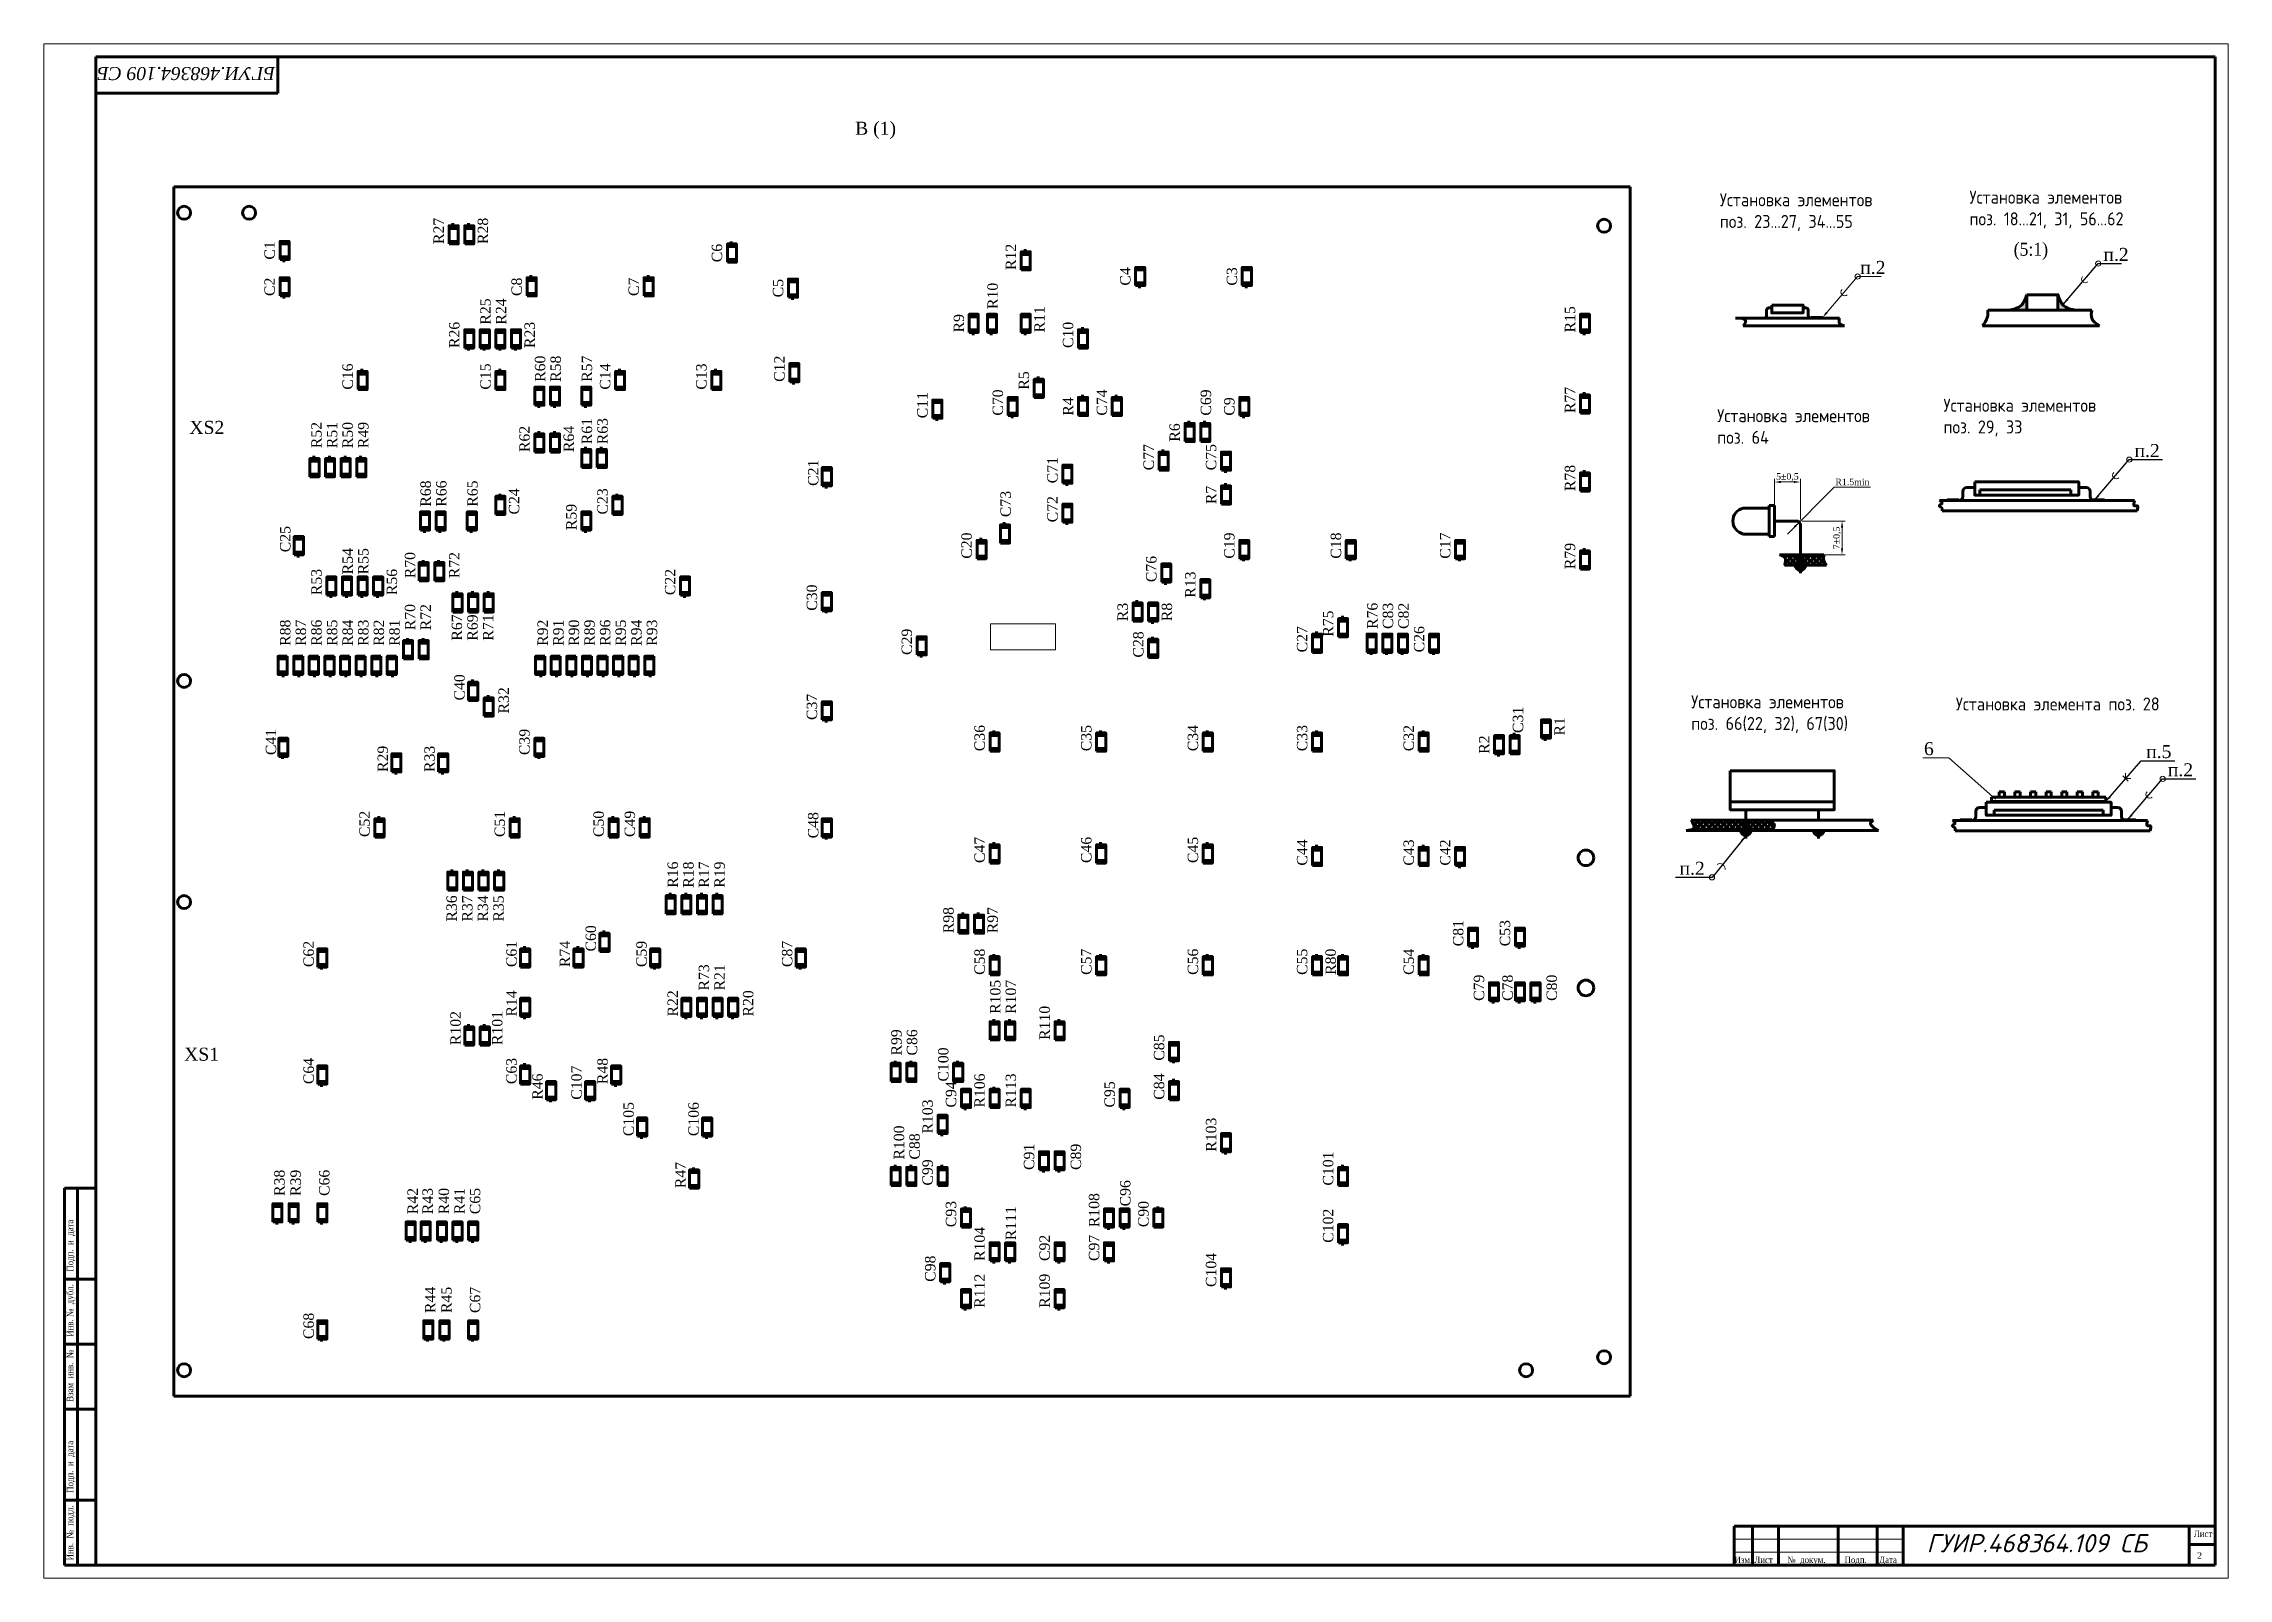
# Model space of a CAD drawing. Header units: millimetres. Extents: x 0 to 840, y 0 to 590.
import ezdxf

# ---------------------------------------------------------------- set-up
doc = ezdxf.new("R2010")
doc.units = ezdxf.units.MM
doc.layers.add('основная-06', color=2, linetype='Continuous', lineweight=60)
doc.layers.add('тонкая-текст-02', color=4, linetype='Continuous', lineweight=20)
doc.styles.add('2', font='times.ttf', dxfattribs={"width": 0.9, "height": 2.5})
doc.styles.add('3', font='times.ttf', dxfattribs={"height": 2.5})
doc.dimstyles.new('ISO-25', dxfattribs={"dimtxt": 2.5, "dimasz": 2.5, "dimexe": 1.25, "dimexo": 0.625, "dimtad": 1, "dimtxsty": 'Standard', "dimcen": 2.5, "dimadec": 0, "dimazin": 0, "dimtfac": 1, "dimtmove": 0, "dimatfit": 3, "dimfxl": 1, "dimarcsym": 0})

msp = doc.modelspace()

# ---------------------------------------------------------------- texts
at = {"layer": 'тонкая-текст-02', "color": 0, "style": '2', "width": 0.9}
for s, p in [('Подп.  и  дата', (11.37, 117.87)), ('Инв. №  дубл.', (11.37, 92.87)), ('Взам  инв.  №', (11.37, 67.87)), ('Подп.  и  дата', (11.37, 32.87)), ('Инв.  №  подл. ', (11.37, 6.87))]:
    msp.add_text(s, height=2.5, rotation=90, dxfattribs=at).set_placement(p)
for s, p in [('Лист', (826.73, 15.87)), ('Изм.', (650.13, 5.87)), ('Лист', (657.73, 5.87)), ('  №  докум.', (668.73, 5.87)), ('  Подп.', (690.73, 5.87)), ('Дата', (705.73, 5.87))]:
    msp.add_text(s, height=2.5, dxfattribs=at).set_placement(p)
at = {"layer": 'тонкая-текст-02', "color": 0, "attachment_point": 1, "style": '3'}
for s, insert, char_height, width, rotation in [('{\\fTimes New Roman|b0|i1|c204|p18;БГУИ.468364.109 СБ}', (89, 576), 5, 68, 180), ('{\\fTimes New Roman|b0|i0|c0|p18;R27}', (149.87, 513), 4, 12.5, 90), ('{\\fTimes New Roman|b0|i0|c0|p18;R28}', (166.87, 513), 4, 12.5, 90), ('{\\fTimes New Roman|b0|i0|c0|p18;C1}', (84.87, 507), 4, 12.5, 90), ('{\\fTimes New Roman|b0|i0|c204|p18;С6}', (256.87, 506), 4, 12.5, 90), ('{\\fTimes New Roman|b0|i0|c0|p18;R12}', (369.87, 503), 4, 12.5, 90), ('{\\fTimes New Roman|b0|i0|c0|p18;C2}', (84.87, 493), 4, 12.5, 90), ('{\\fTimes New Roman|b0|i0|c204|p18;С8}', (179.87, 493), 4, 12.5, 90), ('{\\fTimes New Roman|b0|i0|c204|p18;С7}', (224.87, 493), 4, 12.5, 90), ('{\\fTimes New Roman|b0|i0|c204|p18;С5}', (280.37, 492.5), 4, 12.5, 90), ('{\\fTimes New Roman|b0|i0|c0|p18;R10}', (362.87, 488), 4, 12.5, 90), ('{\\fTimes New Roman|b0|i0|c0|p18;C4}', (413.87, 497), 4, 12.5, 90), ('{\\fTimes New Roman|b0|i0|c0|p18;C3}', (454.87, 497), 4, 12.5, 90), ('{\\fTimes New Roman|b0|i0|c0|p18;R25}', (167.87, 482), 4, 12.5, 90), ('{\\fTimes New Roman|b0|i0|c0|p18;R24}', (173.87, 482), 4, 12.5, 90), ('{\\fTimes New Roman|b0|i0|c0|p18;R11}', (380.87, 479), 4, 12.5, 90), ('{\\fTimes New Roman|b0|i0|c0|p18;R15}', (584.87, 479), 4, 12.5, 90), ('{\\fTimes New Roman|b0|i0|c0|p18;R26}', (155.87, 473), 4, 12.5, 90), ('{\\fTimes New Roman|b0|i0|c0|p18;R23}', (184.87, 473), 4, 12.5, 90), ('{\\fTimes New Roman|b0|i0|c0|p18;R9}', (349.87, 479), 4, 12.5, 90), ('{\\fTimes New Roman|b0|i0|c0|p18;C10}', (391.87, 473), 4, 12.5, 90), ('{\\fTimes New Roman|b0|i0|c204|p18;С\\fTimes New Roman|b0|i0|c0|p18;16}', (114.87, 457), 4, 12.5, 90), ('{\\fTimes New Roman|b0|i0|c204|p18;С\\fTimes New Roman|b0|i0|c0|p18;1\\fTimes New Roman|b0|i0|c204|p18;5}', (167.87, 457), 4, 12.5, 90), ('{\\fTimes New Roman|b0|i0|c0|p18;R60}', (188.87, 460), 4, 12.5, 90), ('{\\fTimes New Roman|b0|i0|c0|p18;R58}', (194.87, 460), 4, 12.5, 90), ('{\\fTimes New Roman|b0|i0|c0|p18;R57}', (206.87, 460), 4, 12.5, 90), ('{\\fTimes New Roman|b0|i0|c204|p18;С\\fTimes New Roman|b0|i0|c0|p18;14}', (213.87, 457), 4, 12.5, 90), ('{\\fTimes New Roman|b0|i0|c204|p18;С\\fTimes New Roman|b0|i0|c0|p18;13}', (250.87, 457), 4, 12.5, 90), ('{\\fTimes New Roman|b0|i0|c204|p18;С12}', (280.87, 460), 4, 12.5, 90), ('{\\fTimes New Roman|b0|i0|c0|p18;R5}', (374.87, 457), 4, 12.5, 90), ('{\\fTimes New Roman|b0|i0|c0|p18;C11}', (335.87, 446), 4, 12.5, 90), ('{\\fTimes New Roman|b0|i0|c0|p18;C70}', (364.87, 447), 4, 12.5, 90), ('{\\fTimes New Roman|b0|i0|c0|p18;R4}', (391.87, 447), 4, 12.5, 90), ('{\\fTimes New Roman|b0|i0|c0|p18;C74}', (404.87, 447), 4, 12.5, 90), ('{\\fTimes New Roman|b0|i0|c0|p18;C69}', (444.87, 447), 4, 12.5, 90), ('{\\fTimes New Roman|b0|i0|c0|p18;C9}', (453.87, 447), 4, 12.5, 90), ('{\\fTimes New Roman|b0|i0|c0|p18;R77}', (584.87, 448), 4, 12.5, 90), ('{\\fTimes New Roman|b0|i0|c0|p18;R61}', (206.87, 436), 4, 12.5, 90), ('{\\fTimes New Roman|b0|i0|c0|p18;R63}', (212.87, 436), 4, 12.5, 90), ('{\\fTimes New Roman|b0|i0|c204|p18;R\\fTimes New Roman|b0|i0|c0|p18;52}', (102.87, 434.5), 4, 12.5, 90), ('{\\fTimes New Roman|b0|i0|c204|p18;R\\fTimes New Roman|b0|i0|c0|p18;51}', (108.87, 434.5), 4, 12.5, 90), ('{\\fTimes New Roman|b0|i0|c204|p18;R\\fTimes New Roman|b0|i0|c0|p18;50}', (114.87, 434.5), 4, 12.5, 90), ('{\\fTimes New Roman|b0|i0|c204|p18;R\\fTimes New Roman|b0|i0|c0|p18;49}', (120.87, 434.5), 4, 12.5, 90), ('{\\fTimes New Roman|b0|i0|c0|p18;R62}', (182.87, 433), 4, 12.5, 90), ('{\\fTimes New Roman|b0|i0|c0|p18;R64}', (199.87, 433), 4, 12.5, 90), ('{\\fTimes New Roman|b0|i0|c0|p18;R6}', (432.87, 437), 4, 12.5, 90), ('{\\fTimes New Roman|b0|i0|c0|p18;C21}', (293.87, 420), 4, 12.5, 90), ('{\\fTimes New Roman|b0|i0|c0|p18;C71}', (385.87, 421), 4, 12.5, 90), ('{\\fTimes New Roman|b0|i0|c0|p18;C77}', (422.87, 426), 4, 12.5, 90), ('{\\fTimes New Roman|b0|i0|c0|p18;C75}', (446.87, 426), 4, 12.5, 90), ('{\\fTimes New Roman|b0|i0|c0|p18;R68}', (144.87, 412), 4, 12.5, 90), ('{\\fTimes New Roman|b0|i0|c0|p18;R66}', (150.87, 412), 4, 12.5, 90), ('{\\fTimes New Roman|b0|i0|c0|p18;R65}', (162.87, 412), 4, 12.5, 90), ('{\\fTimes New Roman|b0|i0|c0|p18;R78}', (584.87, 418), 4, 12.5, 90), ('{\\fTimes New Roman|b0|i0|c204|p18;С\\fTimes New Roman|b0|i0|c0|p18;24}', (178.87, 409), 4, 12.5, 90), ('{\\fTimes New Roman|b0|i0|c0|p18;R59}', (200.87, 403), 4, 12.5, 90), ('{\\fTimes New Roman|b0|i0|c204|p18;С\\fTimes New Roman|b0|i0|c0|p18;23}', (212.87, 409), 4, 12.5, 90), ('{\\fTimes New Roman|b0|i0|c0|p18;C73}', (367.87, 408), 4, 12.5, 90), ('{\\fTimes New Roman|b0|i0|c0|p18;C72}', (385.87, 406), 4, 12.5, 90), ('{\\fTimes New Roman|b0|i0|c0|p18;R7}', (446.87, 413), 4, 12.5, 90), ('{\\fTimes New Roman|b0|i0|c0|p18;C25}', (90.87, 394.5), 4, 12.5, 90), ('{\\fTimes New Roman|b0|i0|c0|p18;R54}', (114.87, 386), 4, 12.5, 90), ('{\\fTimes New Roman|b0|i0|c0|p18;R55}', (120.87, 386), 4, 12.5, 90), ('{\\fTimes New Roman|b0|i0|c0|p18;C20}', (352.87, 392), 4, 12.5, 90), ('{\\fTimes New Roman|b0|i0|c0|p18;C19}', (453.87, 392), 4, 12.5, 90), ('{\\fTimes New Roman|b0|i0|c0|p18;C18}', (494.87, 392), 4, 12.5, 90), ('{\\fTimes New Roman|b0|i0|c0|p18;C17}', (536.87, 392), 4, 12.5, 90), ('{\\fTimes New Roman|b0|i0|c0|p18;R79}', (584.87, 388), 4, 12.5, 90), ('{\\fTimes New Roman|b0|i0|c0|p18;R53}', (102.87, 378), 4, 12.5, 90), ('{\\fTimes New Roman|b0|i0|c0|p18;R56}', (131.87, 378), 4, 12.5, 90), ('{\\fTimes New Roman|b0|i0|c204|p18;R\\fTimes New Roman|b0|i0|c0|p18;70}', (138.87, 384.5), 4, 12.5, 90), ('{\\fTimes New Roman|b0|i0|c204|p18;R\\fTimes New Roman|b0|i0|c0|p18;72}', (155.87, 384.5), 4, 12.5, 90), ('{\\fTimes New Roman|b0|i0|c0|p18;C22}', (238.87, 378), 4, 12.5, 90), ('{\\fTimes New Roman|b0|i0|c0|p18;C76}', (423.87, 383), 4, 12.5, 90), ('{\\fTimes New Roman|b0|i0|c0|p18;R13}', (438.87, 377), 4, 12.5, 90), ('{\\fTimes New Roman|b0|i0|c204|p18;С30}', (293.37, 372), 4, 12.5, 90), ('{\\fTimes New Roman|b0|i0|c204|p18;R\\fTimes New Roman|b0|i0|c0|p18;70}', (138.87, 364.5), 4, 12.5, 90), ('{\\fTimes New Roman|b0|i0|c204|p18;R\\fTimes New Roman|b0|i0|c0|p18;72}', (144.87, 364.5), 4, 12.5, 90), ('{\\fTimes New Roman|b0|i0|c204|p18;R\\fTimes New Roman|b0|i0|c0|p18;67}', (156.87, 360.5), 4, 12.5, 90), ('{\\fTimes New Roman|b0|i0|c204|p18;R\\fTimes New Roman|b0|i0|c0|p18;69}', (162.87, 360.5), 4, 12.5, 90), ('{\\fTimes New Roman|b0|i0|c204|p18;R\\fTimes New Roman|b0|i0|c0|p18;71}', (168.87, 360.5), 4, 12.5, 90), ('{\\fTimes New Roman|b0|i0|c0|p18;R3}', (412.87, 368), 4, 12.5, 90), ('{\\fTimes New Roman|b0|i0|c0|p18;R8}', (429.87, 368), 4, 12.5, 90), ('{\\fTimes New Roman|b0|i0|c0|p18;R75}', (491.87, 362), 4, 12.5, 90), ('{\\fTimes New Roman|b0|i0|c0|p18;R76}', (508.87, 365), 4, 12.5, 90), ('{\\fTimes New Roman|b0|i0|c0|p18;C83}', (514.87, 365), 4, 12.5, 90), ('{\\fTimes New Roman|b0|i0|c0|p18;C82}', (520.87, 365), 4, 12.5, 90), ('{\\fTimes New Roman|b0|i0|c204|p18;R\\fTimes New Roman|b0|i0|c0|p18;88}', (90.87, 358.5), 4, 12.5, 90), ('{\\fTimes New Roman|b0|i0|c204|p18;R\\fTimes New Roman|b0|i0|c0|p18;87}', (96.87, 358.5), 4, 12.5, 90), ('{\\fTimes New Roman|b0|i0|c204|p18;R\\fTimes New Roman|b0|i0|c0|p18;86}', (102.87, 358.5), 4, 12.5, 90), ('{\\fTimes New Roman|b0|i0|c204|p18;R\\fTimes New Roman|b0|i0|c0|p18;85}', (108.87, 358.5), 4, 12.5, 90), ('{\\fTimes New Roman|b0|i0|c204|p18;R\\fTimes New Roman|b0|i0|c0|p18;84}', (114.87, 358.5), 4, 12.5, 90), ('{\\fTimes New Roman|b0|i0|c204|p18;R\\fTimes New Roman|b0|i0|c0|p18;83}', (120.87, 358.5), 4, 12.5, 90), ('{\\fTimes New Roman|b0|i0|c204|p18;R\\fTimes New Roman|b0|i0|c0|p18;82}', (126.87, 358.5), 4, 12.5, 90), ('{\\fTimes New Roman|b0|i0|c204|p18;R\\fTimes New Roman|b0|i0|c0|p18;81}', (132.87, 358.5), 4, 12.5, 90), ('{\\fTimes New Roman|b0|i0|c204|p18;R\\fTimes New Roman|b0|i0|c0|p18;92}', (189.87, 358.5), 4, 12.5, 90), ('{\\fTimes New Roman|b0|i0|c204|p18;R\\fTimes New Roman|b0|i0|c0|p18;91}', (195.87, 358.5), 4, 12.5, 90), ('{\\fTimes New Roman|b0|i0|c204|p18;R\\fTimes New Roman|b0|i0|c0|p18;90}', (201.87, 358.5), 4, 12.5, 90), ('{\\fTimes New Roman|b0|i0|c204|p18;R\\fTimes New Roman|b0|i0|c0|p18;89}', (207.87, 358.5), 4, 12.5, 90), ('{\\fTimes New Roman|b0|i0|c204|p18;R\\fTimes New Roman|b0|i0|c0|p18;96}', (213.87, 358.5), 4, 12.5, 90), ('{\\fTimes New Roman|b0|i0|c204|p18;R\\fTimes New Roman|b0|i0|c0|p18;95}', (219.87, 358.5), 4, 12.5, 90), ('{\\fTimes New Roman|b0|i0|c204|p18;R\\fTimes New Roman|b0|i0|c0|p18;94}', (225.87, 358.5), 4, 12.5, 90), ('{\\fTimes New Roman|b0|i0|c204|p18;R\\fTimes New Roman|b0|i0|c0|p18;93}', (231.87, 358.5), 4, 12.5, 90), ('{\\fTimes New Roman|b0|i0|c0|p18;C29}', (329.87, 355), 4, 12.5, 90), ('{\\fTimes New Roman|b0|i0|c0|p18;C28}', (418.87, 354), 4, 12.5, 90), ('{\\fTimes New Roman|b0|i0|c0|p18;C27}', (481.87, 356), 4, 12.5, 90), ('{\\fTimes New Roman|b0|i0|c0|p18;C26}', (526.87, 356), 4, 12.5, 90), ('{\\fTimes New Roman|b0|i0|c0|p18;C40}', (157.87, 337.5), 4, 12.5, 90), ('{\\fTimes New Roman|b0|i0|c204|p18;R\\fTimes New Roman|b0|i0|c0|p18;32}', (174.87, 332.5), 4, 12.5, 90), ('{\\fTimes New Roman|b0|i0|c204|p18;С37}', (293.37, 330), 4, 12.5, 90), ('{\\fTimes New Roman|b0|i0|c0|p18;C36}', (357.87, 318), 4, 12.5, 90), ('{\\fTimes New Roman|b0|i0|c0|p18;C35}', (398.87, 318), 4, 12.5, 90), ('{\\fTimes New Roman|b0|i0|c0|p18;C34}', (439.87, 318), 4, 12.5, 90), ('{\\fTimes New Roman|b0|i0|c0|p18;C33}', (481.87, 318), 4, 12.5, 90), ('{\\fTimes New Roman|b0|i0|c0|p18;C32}', (522.87, 318), 4, 12.5, 90), ('{\\fTimes New Roman|b0|i0|c0|p18;C31}', (564.87, 325), 4, 12.5, 90), ('{\\fTimes New Roman|b0|i0|c0|p18;R1}', (580.87, 324), 4, 12.5, 90), ('{\\fTimes New Roman|b0|i0|c204|p18;С41}', (85.37, 316.5), 4, 12.5, 90), ('{\\fTimes New Roman|b0|i0|c204|p18;R29}', (128.37, 310), 4, 12.5, 90), ('{\\fTimes New Roman|b0|i0|c204|p18;R\\fTimes New Roman|b0|i0|c0|p18;3\\fTimes New Roman|b0|i0|c204|p18;3}', (146.37, 310), 4, 12.5, 90), ('{\\fTimes New Roman|b0|i0|c204|p18;С39}', (182.87, 316.5), 4, 12.5, 90), ('{\\fTimes New Roman|b0|i0|c0|p18;R2}', (551.87, 317), 4, 12.5, 90), ('{\\fTimes New Roman|b0|i0|c204|p18;С52}', (121.37, 285), 4, 12.5, 90), ('{\\fTimes New Roman|b0|i0|c204|p18;С51}', (173.37, 285), 4, 12.5, 90), ('{\\fTimes New Roman|b0|i0|c204|p18;С50}', (211.37, 285), 4, 12.5, 90), ('{\\fTimes New Roman|b0|i0|c204|p18;С49}', (223.37, 285), 4, 12.5, 90), ('{\\fTimes New Roman|b0|i0|c204|p18;С48}', (293.87, 284.5), 4, 12.5, 90), ('{\\fTimes New Roman|b0|i0|c0|p18;C47}', (357.87, 275), 4, 12.5, 90), ('{\\fTimes New Roman|b0|i0|c0|p18;C46}', (398.87, 275), 4, 12.5, 90), ('{\\fTimes New Roman|b0|i0|c0|p18;C45}', (439.87, 275), 4, 12.5, 90), ('{\\fTimes New Roman|b0|i0|c0|p18;C44}', (481.87, 274), 4, 12.5, 90), ('{\\fTimes New Roman|b0|i0|c0|p18;C43}', (522.87, 274), 4, 12.5, 90), ('{\\fTimes New Roman|b0|i0|c0|p18;C42}', (536.87, 274), 4, 12.5, 90), ('{\\fTimes New Roman|b0|i0|c204|p18;R\\fTimes New Roman|b0|i0|c0|p18;16}', (239.87, 265.5), 4, 12.5, 90), ('{\\fTimes New Roman|b0|i0|c204|p18;R\\fTimes New Roman|b0|i0|c0|p18;18}', (245.87, 265.5), 4, 12.5, 90), ('{\\fTimes New Roman|b0|i0|c204|p18;R\\fTimes New Roman|b0|i0|c0|p18;17}', (251.87, 265.5), 4, 12.5, 90), ('{\\fTimes New Roman|b0|i0|c204|p18;R\\fTimes New Roman|b0|i0|c0|p18;19}', (257.87, 265.5), 4, 12.5, 90), ('{\\fTimes New Roman|b0|i0|c204|p18;R\\fTimes New Roman|b0|i0|c0|p18;36}', (154.87, 252.5), 4, 12.5, 90), ('{\\fTimes New Roman|b0|i0|c204|p18;R\\fTimes New Roman|b0|i0|c0|p18;37}', (160.87, 252.5), 4, 12.5, 90), ('{\\fTimes New Roman|b0|i0|c204|p18;R\\fTimes New Roman|b0|i0|c0|p18;34}', (166.87, 252.5), 4, 12.5, 90), ('{\\fTimes New Roman|b0|i0|c204|p18;R\\fTimes New Roman|b0|i0|c0|p18;35}', (172.87, 252.5), 4, 12.5, 90), ('{\\fTimes New Roman|b0|i0|c0|p18;R98}', (345.87, 248), 4, 12.5, 90), ('{\\fTimes New Roman|b0|i0|c0|p18;R97}', (362.87, 248), 4, 12.5, 90), ('{\\fTimes New Roman|b0|i0|c0|p18;C81}', (541.87, 243), 4, 12.5, 90), ('{\\fTimes New Roman|b0|i0|c0|p18;C53}', (559.87, 243), 4, 12.5, 90), ('{\\fTimes New Roman|b0|i0|c0|p18;C62}', (99.87, 235), 4, 12.5, 90), ('{\\fTimes New Roman|b0|i0|c0|p18;C61}', (177.87, 235), 4, 12.5, 90), ('{\\fTimes New Roman|b0|i0|c204|p18;R\\fTimes New Roman|b0|i0|c0|p18;74}', (198.37, 235), 4, 12.5, 90), ('{\\fTimes New Roman|b0|i0|c0|p18;C60}', (208.37, 241), 4, 12.5, 90), ('{\\fTimes New Roman|b0|i0|c0|p18;C59}', (227.87, 235), 4, 12.5, 90), ('{\\fTimes New Roman|b0|i0|c0|p18;C87}', (283.87, 235), 4, 12.5, 90), ('{\\fTimes New Roman|b0|i0|c204|p18;R\\fTimes New Roman|b0|i0|c0|p18;73}', (251.87, 226), 4, 12.5, 90), ('{\\fTimes New Roman|b0|i0|c204|p18;R\\fTimes New Roman|b0|i0|c0|p18;21}', (257.87, 226), 4, 12.5, 90), ('{\\fTimes New Roman|b0|i0|c0|p18;C58}', (357.87, 232), 4, 12.5, 90), ('{\\fTimes New Roman|b0|i0|c0|p18;C57}', (398.87, 232), 4, 12.5, 90), ('{\\fTimes New Roman|b0|i0|c0|p18;C56}', (439.87, 232), 4, 12.5, 90), ('{\\fTimes New Roman|b0|i0|c0|p18;C55}', (481.87, 232), 4, 12.5, 90), ('{\\fTimes New Roman|b0|i0|c0|p18;R80}', (492.87, 232), 4, 12.5, 90), ('{\\fTimes New Roman|b0|i0|c0|p18;C54}', (522.87, 232), 4, 12.5, 90), ('{\\fTimes New Roman|b0|i0|c0|p18;R105}', (363.87, 217), 4, 12.5, 90), ('{\\fTimes New Roman|b0|i0|c0|p18;R107}', (369.87, 217), 4, 12.5, 90), ('{\\fTimes New Roman|b0|i0|c0|p18;C79}', (549.87, 222), 4, 12.5, 90), ('{\\fTimes New Roman|b0|i0|c0|p18;C78}', (560.87, 222), 4, 12.5, 90), ('{\\fTimes New Roman|b0|i0|c0|p18;C80}', (577.87, 222), 4, 12.5, 90), ('{\\fTimes New Roman|b0|i0|c204|p18;R\\fTimes New Roman|b0|i0|c0|p18;14}', (177.87, 216), 4, 12.5, 90), ('{\\fTimes New Roman|b0|i0|c204|p18;R\\fTimes New Roman|b0|i0|c0|p18;22}', (239.87, 216), 4, 12.5, 90), ('{\\fTimes New Roman|b0|i0|c204|p18;R\\fTimes New Roman|b0|i0|c0|p18;20}', (268.87, 216), 4, 12.5, 90), ('{\\fTimes New Roman|b0|i0|c0|p18;R110}', (382.87, 207), 4, 12.5, 90), ('{\\fTimes New Roman|b0|i0|c204|p18;R\\fTimes New Roman|b0|i0|c0|p18;102}', (156.37, 205), 4, 12.5, 90), ('{\\fTimes New Roman|b0|i0|c204|p18;R\\fTimes New Roman|b0|i0|c0|p18;101}', (172.37, 205), 4, 12.5, 90), ('{\\fTimes New Roman|b0|i0|c0|p18;R99}', (325.87, 201), 4, 12.5, 90), ('{\\fTimes New Roman|b0|i0|c0|p18;C86}', (331.87, 201), 4, 12.5, 90), ('{\\fTimes New Roman|b0|i0|c0|p18;C100}', (343.87, 191), 4, 12.5, 90), ('{\\fTimes New Roman|b0|i0|c0|p18;C85}', (426.87, 199), 4, 12.5, 90), ('{\\fTimes New Roman|b0|i0|c0|p18;C64}', (99.87, 190), 4, 12.5, 90), ('{\\fTimes New Roman|b0|i0|c0|p18;C63}', (177.87, 190), 4, 12.5, 90), ('{\\fTimes New Roman|b0|i0|c204|p18;R\\fTimes New Roman|b0|i0|c0|p18;46}', (187.87, 184), 4, 12.5, 90), ('{\\fTimes New Roman|b0|i0|c0|p18;C107}', (202.87, 184), 4, 12.5, 90), ('{\\fTimes New Roman|b0|i0|c204|p18;R\\fTimes New Roman|b0|i0|c0|p18;48}', (212.87, 190), 4, 12.5, 90), ('{\\fTimes New Roman|b0|i0|c0|p18;R106}', (357.87, 181), 4, 12.5, 90), ('{\\fTimes New Roman|b0|i0|c0|p18;R113}', (369.87, 181), 4, 12.5, 90), ('{\\fTimes New Roman|b0|i0|c0|p18;C84}', (426.87, 184), 4, 12.5, 90), ('{\\fTimes New Roman|b0|i0|c0|p18;C94}', (346.87, 181), 4, 12.5, 90), ('{\\fTimes New Roman|b0|i0|c0|p18;C95}', (407.87, 181), 4, 12.5, 90), ('{\\fTimes New Roman|b0|i0|c0|p18;C105}', (222.87, 170), 4, 12.5, 90), ('{\\fTimes New Roman|b0|i0|c0|p18;C106}', (247.87, 170), 4, 12.5, 90), ('{\\fTimes New Roman|b0|i0|c0|p18;R103}', (337.87, 171), 4, 12.5, 90), ('{\\fTimes New Roman|b0|i0|c0|p18;R103}', (446.87, 164), 4, 12.5, 90), ('{\\fTimes New Roman|b0|i0|c0|p18;R100}', (326.87, 161), 4, 12.5, 90), ('{\\fTimes New Roman|b0|i0|c0|p18;C88}', (332.87, 161), 4, 12.5, 90), ('{\\fTimes New Roman|b0|i0|c204|p18;R\\fTimes New Roman|b0|i0|c0|p18;47}', (242.87, 150), 4, 12.5, 90), ('{\\fTimes New Roman|b0|i0|c0|p18;C99}', (337.87, 151), 4, 12.5, 90), ('{\\fTimes New Roman|b0|i0|c0|p18;C91}', (376.87, 157), 4, 12.5, 90), ('{\\fTimes New Roman|b0|i0|c0|p18;C89}', (394.87, 157), 4, 12.5, 90), ('{\\fTimes New Roman|b0|i0|c0|p18;C101}', (491.87, 151), 4, 12.5, 90), ('{\\fTimes New Roman|b0|i0|c204|p18;R\\fTimes New Roman|b0|i0|c0|p18;38}', (88.63, 147), 4, 12.5, 90), ('{\\fTimes New Roman|b0|i0|c204|p18;R\\fTimes New Roman|b0|i0|c0|p18;39}', (94.87, 147), 4, 12.5, 90), ('{\\fTimes New Roman|b0|i0|c0|p18;C66}', (105.87, 147), 4, 12.5, 90), ('{\\fTimes New Roman|b0|i0|c0|p18;C96}', (413.87, 143), 4, 12.5, 90), ('{\\fTimes New Roman|b0|i0|c204|p18;R\\fTimes New Roman|b0|i0|c0|p18;42}', (139.87, 140), 4, 12.5, 90), ('{\\fTimes New Roman|b0|i0|c204|p18;R\\fTimes New Roman|b0|i0|c0|p18;43}', (145.63, 140), 4, 12.5, 90), ('{\\fTimes New Roman|b0|i0|c204|p18;R\\fTimes New Roman|b0|i0|c0|p18;40}', (151.87, 140), 4, 12.5, 90), ('{\\fTimes New Roman|b0|i0|c204|p18;R\\fTimes New Roman|b0|i0|c0|p18;41}', (157.87, 140), 4, 12.5, 90), ('{\\fTimes New Roman|b0|i0|c0|p18;C65}', (163.87, 140), 4, 12.5, 90), ('{\\fTimes New Roman|b0|i0|c0|p18;C93}', (346.87, 135), 4, 12.5, 90), ('{\\fTimes New Roman|b0|i0|c0|p18;R108}', (401.87, 135), 4, 12.5, 90), ('{\\fTimes New Roman|b0|i0|c0|p18;C90}', (420.87, 135), 4, 12.5, 90), ('{\\fTimes New Roman|b0|i0|c0|p18;R104}', (357.87, 122), 4, 12.5, 90), ('{\\fTimes New Roman|b0|i0|c0|p18;R111}', (369.87, 130), 4, 12.5, 90), ('{\\fTimes New Roman|b0|i0|c0|p18;C102}', (491.87, 129), 4, 12.5, 90), ('{\\fTimes New Roman|b0|i0|c0|p18;C92}', (382.87, 122), 4, 12.5, 90), ('{\\fTimes New Roman|b0|i0|c0|p18;C97}', (401.87, 122), 4, 12.5, 90), ('{\\fTimes New Roman|b0|i0|c0|p18;C98}', (338.87, 114), 4, 12.5, 90), ('{\\fTimes New Roman|b0|i0|c0|p18;C104}', (446.87, 112), 4, 12.5, 90), ('{\\fTimes New Roman|b0|i0|c204|p18;R\\fTimes New Roman|b0|i0|c0|p18;44}', (146.63, 102), 4, 12.5, 90), ('{\\fTimes New Roman|b0|i0|c204|p18;R\\fTimes New Roman|b0|i0|c0|p18;45}', (152.87, 102), 4, 12.5, 90), ('{\\fTimes New Roman|b0|i0|c0|p18;C67}', (163.87, 102), 4, 12.5, 90), ('{\\fTimes New Roman|b0|i0|c0|p18;R112}', (357.87, 104), 4, 12.5, 90), ('{\\fTimes New Roman|b0|i0|c0|p18;R109}', (382.87, 104), 4, 12.5, 90), ('{\\fTimes New Roman|b0|i0|c0|p18;C68}', (99.87, 92), 4, 12.5, 90)]:
    msp.add_mtext(s, dxfattribs=dict(at, insert=insert, char_height=char_height, width=width, rotation=rotation))
at = {"layer": 'тонкая-текст-02', "color": 0, "attachment_point": 1}
for s, insert, char_height, width, style in [('{\\fTimes New Roman|b0|i0|c204|p18;В (1)}', (312, 560), 5, 17, '3'), ('{\\fISOCPEUR|b0|i0|c204|p34;Установка элементов поз. 23...27, 34...55}', (644.48, 532.49), 5, 70, '2'), ('{\\fISOCPEUR|b0|i0|c204|p34;Установка элементов поз. 18...21, 31, 56...62}', (740.48, 533.49), 5, 70, '2'), ('{\\fTimes New Roman|b0|i0|c204|p18;(5:1)}', (757.48, 513.49), 5, 20, '2'), ('{\\fTimes New Roman|b0|i0|c204|p18;п.2}', (698.48, 506.49), 5, 11, '3'), ('{\\fTimes New Roman|b0|i0|c204|p18;п.2}', (791.98, 511.49), 5, 11, '3'), ('{\\fISOCPEUR|b0|i0|c204|p34;Установка элементов поз. 64}', (643.48, 449.49), 5, 70, '2'), ('{\\fISOCPEUR|b0|i0|c204|p34;Установка элементов поз. 29, 33}', (730.48, 453.49), 5, 70, '2'), ('{\\fTimes New Roman|b0|i0|c0|p18;XS2}', (56, 445), 5, 17, '3'), ('{\\fTimes New Roman|b0|i0|c204|p18;п.2}', (803.93, 436.1), 5, 11, '3'), ('{\\fISOCPEUR|b0|i0|c204|p34;Установка элементов поз. 66(22\\fISOCPEUR|b0|i0|c0|p34;, \\fISOCPEUR|b0|i0|c204|p34;32), 67(30\\fISOCPEUR|b0|i0|c0|p34;)\\fTimes New Roman|b0|i0|c0|p18; }', (633.48, 339.49), 5, 70, '2'), ('{\\fISOCPEUR|b0|i0|c204|p34;Установка элемента поз. 28}', (735.2, 338.65), 5, 88.5188, '2'), ('{\\fTimes New Roman|b0|i0|c204|p18;6}', (722.98, 321.49), 5, 8.6095, '3'), ('{\\fTimes New Roman|b0|i0|c204|p18;п.\\fTimes New Roman|b0|i0|c0|p18;5}', (808.43, 320.35), 5, 11, '3'), ('{\\fTimes New Roman|b0|i0|c204|p18;п.2}', (816.76, 313.35), 5, 11, '3'), ('{\\fTimes New Roman|b0|i0|c204|p18;п.2}', (628.98, 275.49), 5, 11, '3'), ('{\\fTimes New Roman|b0|i0|c0|p18;XS1}', (54, 204), 5, 17, '3'), ('{\\fISOCPEUR|b0|i1|c204|p34;ГУИР.468364.109 СБ}', (724, 17), 7, 106, '3'), ('{\\fTimes New Roman|b0|i0|c204|p18;2}', (828, 10), 2.5, 10, '3')]:
    msp.add_mtext(s, dxfattribs=dict(at, insert=insert, char_height=char_height, width=width, style=style))
at = {"layer": 'тонкая-текст-02', "color": 0, "char_height": 2.5, "attachment_point": 5}
for s, insert in [('{\\fTimes New Roman|b0|i0|c204|p18;5\\fTimes New Roman|b0|i0|c0|p18;±\\fTimes New Roman|b0|i0|c204|p18;0,5}', (670.48, 423.36)), ('{\\fTimes New Roman|b0|i0|c0|p18;R1.\\fTimes New Roman|b0|i0|c204|p18;5\\fTimes New Roman|b0|i0|c0|p18;min}', (695.48, 421.49))]:
    msp.add_mtext(s, dxfattribs=dict(at, insert=insert))
at = {"layer": 'тонкая-текст-02', "color": 0, "insert": (689.61, 399.99), "char_height": 2.5, "attachment_point": 5, "rotation": 90}
msp.add_mtext('{\\fTimes New Roman|b0|i0|c204|p18;7\\fTimes New Roman|b0|i0|c0|p18;±\\fTimes New Roman|b0|i0|c204|p18;0,5}', dxfattribs=at)

# ---------------------------------------------------------------- hatches: boundary and pattern name
at = {"layer": 'основная-06'}
h = msp.add_hatch(color=0, dxfattribs=at)
edge = h.paths.add_edge_path()
edge.add_spline(control_points=[(762.48, 493.49), (761.98, 491.98), (760.87, 488.65), (757.38, 487.9), (755.48, 487.49)], knot_values=[0, 0, 0, 0, 4.472136, 9.857301, 9.857301, 9.857301, 9.857301], degree=3, periodic=0)
edge.add_line((755.48, 487.49), (762.48, 487.49))
edge.add_line((762.48, 487.49), (762.48, 493.49))
edge = h.paths.add_edge_path()
edge.add_spline(control_points=[(781.48, 487.49), (779.58, 487.9), (776.1, 488.65), (774.99, 491.98), (774.48, 493.49)], knot_values=[0, 0, 0, 0, 5.385165, 9.857301, 9.857301, 9.857301, 9.857301], degree=3, periodic=0)
edge.add_line((774.48, 493.49), (774.48, 487.49))
edge.add_line((774.48, 487.49), (781.48, 487.49))
for points in [[(661.48, 484.74), (656.98, 484.74), (656.98, 484.49), (661.48, 484.49)], [(683.98, 484.74), (679.48, 484.74), (679.48, 484.49), (683.98, 484.49)], [(736.43, 414.6), (731.93, 414.6), (731.93, 414.35), (736.43, 414.35)], [(792.43, 414.6), (787.93, 414.6), (787.93, 414.35), (792.43, 414.35)], [(677.48, 389.49), (673.48, 389.49, 1)], [(792.93, 298.6), (748.93, 298.6), (748.93, 298.35), (792.93, 298.35)], [(656.48, 287.49), (652.48, 287.49, 1)], [(684.48, 287.49), (680.48, 287.49, 1)], [(741.43, 291.6), (736.93, 291.6), (736.93, 291.35), (741.43, 291.35)], [(804.43, 291.6), (799.93, 291.6), (799.93, 291.35), (804.43, 291.35)]]:
    msp.add_hatch(color=0, dxfattribs=at).paths.add_polyline_path(points)
h = msp.add_hatch(dxfattribs=at)
h.set_pattern_fill('ANSI37', color=0, scale=0.5, style=0)
h.set_pattern_definition([(45, (-6.5188, -63.5122), (-1.122532, 1.122532), []), (135, (-6.5188, -63.5122), (-1.122532, -1.122532), [])])
edge = h.paths.add_edge_path()
edge.add_spline(control_points=[(667.48, 393.49), (668.29, 393.24), (670.18, 392.67), (669.74, 390.65), (669.48, 389.49)], knot_values=[0, 0, 0, 0, 2.236068, 5.236068, 5.236068, 5.236068, 5.236068], degree=3, periodic=0)
edge.add_line((669.48, 389.49), (674.48, 389.49))
edge.add_line((674.48, 389.49), (674.48, 393.49))
edge.add_line((674.48, 393.49), (667.48, 393.49))
edge = h.paths.add_edge_path()
edge.add_spline(control_points=[(685.48, 389.49), (685.06, 390.13), (684.26, 391.36), (684.41, 392.8), (684.48, 393.49)], knot_values=[0, 0, 0, 0, 2.236068, 4.236068, 4.236068, 4.236068, 4.236068], degree=3, periodic=0)
edge.add_line((684.48, 393.49), (676.48, 393.49))
edge.add_line((676.48, 393.49), (676.48, 389.49))
edge.add_line((676.48, 389.49), (685.48, 389.49))
h = msp.add_hatch(dxfattribs=at)
h.set_pattern_fill('ANSI37', color=0, scale=0.5, style=0)
h.set_pattern_definition([(45, (-36.5188, -199.5122), (-1.122532, 1.122532), []), (135, (-36.5188, -199.5122), (-1.122532, -1.122532), [])])
edge = h.paths.add_edge_path()
edge.add_line((653.48, 287.49), (653.48, 291.49))
edge.add_line((653.48, 291.49), (633.48, 291.49))
edge.add_spline(control_points=[(633.48, 291.49), (634.15, 290.32), (635.48, 287.99), (632.81, 287.65), (631.48, 287.49)], knot_values=[0, 0, 0, 0, 3.162278, 6.324555, 6.324555, 6.324555, 6.324555], degree=3, periodic=0)
edge.add_line((631.48, 287.49), (653.48, 287.49))
edge = h.paths.add_edge_path()
edge.add_line((655.48, 291.49), (655.48, 287.49))
edge.add_line((655.48, 287.49), (664.48, 287.49))
edge.add_spline(control_points=[(664.48, 287.49), (665, 288.19), (666.19, 289.77), (664.45, 290.87), (663.48, 291.49)], knot_values=[0, 0, 0, 0, 2.236068, 5.064495, 5.064495, 5.064495, 5.064495], degree=3, periodic=0)
edge.add_line((663.48, 291.49), (655.48, 291.49))

# ---------------------------------------------------------------- linework, layer by layer
at = {"layer": 'основная-06', "color": 0}
for p, q in [((835, 585), (20, 585)), ((20, 585), (20, 5)), ((90, 571), (90, 585)), ((835, 5), (835, 585)), ((20, 571), (90, 571)), ((50, 535), (610, 535)), ((50, 70), (50, 535)), ((610, 70), (610, 535)), ((157.37, 521), (157.37, 520)), ((163.37, 521), (163.37, 520)), ((90.87, 513), (94.37, 513)), ((155.87, 519), (159.37, 519)), ((155.87, 514), (159.37, 514)), ((161.87, 519), (165.37, 519)), ((161.87, 514), (165.37, 514)), ((264.37, 514), (264.37, 513)), ((90.87, 508), (94.37, 508)), ((92.37, 507), (92.37, 506)), ((262.87, 512), (266.37, 512)), ((262.87, 507), (266.37, 507)), ((375.87, 509), (379.37, 509)), ((377.37, 511), (377.37, 510)), ((90.87, 499), (94.37, 499)), ((185.87, 499), (189.37, 499)), ((187.37, 501), (187.37, 500)), ((230.87, 499), (234.37, 499)), ((232.37, 501), (232.37, 500)), ((286.37, 498.5), (289.87, 498.5)), ((375.87, 504), (379.37, 504)), ((419.87, 503), (423.37, 503)), ((419.87, 498), (423.37, 498)), ((421.37, 497), (421.37, 496)), ((460.87, 503), (464.37, 503)), ((460.87, 498), (464.37, 498)), ((462.37, 497), (462.37, 496)), ((90.87, 494), (94.37, 494)), ((92.37, 493), (92.37, 492)), ((185.87, 494), (189.37, 494)), ((230.87, 494), (234.37, 494)), ((286.37, 493.5), (289.87, 493.5)), ((287.87, 492.5), (287.87, 491.5)), ((662.48, 487.49), (662.48, 485.49)), ((664.48, 488.49), (663.48, 488.49)), ((676.48, 488.49), (677.48, 488.49)), ((678.48, 487.49), (678.48, 485.49)), ((787.48, 487.49), (747.48, 487.49)), ((161.87, 479), (165.37, 479)), ((167.87, 479), (171.37, 479)), ((173.87, 479), (177.37, 479)), ((179.87, 479), (183.37, 479)), ((355.87, 485), (359.37, 485)), ((355.87, 480), (359.37, 480)), ((357.37, 479), (357.37, 478)), ((362.87, 485), (366.37, 485)), ((362.87, 480), (366.37, 480)), ((364.37, 479), (364.37, 478)), ((375.87, 485), (379.37, 485)), ((375.87, 480), (379.37, 480)), ((377.37, 479), (377.37, 478)), ((397.87, 479), (401.37, 479)), ((399.37, 481), (399.37, 480)), ((590.87, 485), (594.37, 485)), ((590.87, 480), (594.37, 480)), ((592.37, 479), (592.37, 478)), ((650.48, 484.49), (690.48, 484.49)), ((653.48, 481.49), (692.48, 481.49)), ((679.48, 484.49), (679.48, 484.74)), ((679.48, 484.74), (683.98, 484.74)), ((683.98, 484.74), (683.98, 484.49)), ((745.48, 481.49), (790.48, 481.49)), ((161.87, 474), (165.37, 474)), ((163.37, 473), (163.37, 472)), ((167.87, 474), (171.37, 474)), ((169.37, 473), (169.37, 472)), ((173.87, 474), (177.37, 474)), ((175.37, 473), (175.37, 472)), ((179.87, 474), (183.37, 474)), ((181.37, 473), (181.37, 472)), ((397.87, 474), (401.37, 474)), ((120.87, 463), (124.37, 463)), ((122.37, 465), (122.37, 464)), ((173.87, 463), (177.37, 463)), ((175.37, 465), (175.37, 464)), ((219.87, 463), (223.37, 463)), ((221.37, 465), (221.37, 464)), ((256.87, 463), (260.37, 463)), ((258.37, 465), (258.37, 464)), ((286.87, 466), (290.37, 466)), ((120.87, 458), (124.37, 458)), ((173.87, 458), (177.37, 458)), ((188.87, 457), (192.37, 457)), ((194.87, 457), (198.37, 457)), ((206.87, 457), (210.37, 457)), ((219.87, 458), (223.37, 458)), ((256.87, 458), (260.37, 458)), ((286.87, 461), (290.37, 461)), ((288.37, 460), (288.37, 459)), ((380.87, 460), (384.37, 460)), ((380.87, 455), (384.37, 455)), ((382.37, 462), (382.37, 461)), ((399.37, 455), (399.37, 454)), ((412.37, 455), (412.37, 454)), ((590.87, 454), (594.37, 454)), ((592.37, 456), (592.37, 455)), ((188.87, 452), (192.37, 452)), ((190.37, 451), (190.37, 450)), ((194.87, 452), (198.37, 452)), ((196.37, 451), (196.37, 450)), ((206.87, 452), (210.37, 452)), ((208.37, 451), (208.37, 450)), ((341.87, 452), (345.37, 452)), ((341.87, 447), (345.37, 447)), ((343.37, 446), (343.37, 445)), ((370.87, 453), (374.37, 453)), ((370.87, 448), (374.37, 448)), ((372.37, 447), (372.37, 446)), ((397.87, 453), (401.37, 453)), ((397.87, 448), (401.37, 448)), ((410.87, 453), (414.37, 453)), ((410.87, 448), (414.37, 448)), ((459.87, 453), (463.37, 453)), ((459.87, 448), (463.37, 448)), ((461.37, 447), (461.37, 446)), ((590.87, 449), (594.37, 449)), ((188.87, 439), (192.37, 439)), ((190.37, 441), (190.37, 440)), ((194.87, 439), (198.37, 439)), ((196.37, 441), (196.37, 440)), ((438.87, 443), (442.37, 443)), ((438.87, 438), (442.37, 438)), ((440.37, 445), (440.37, 444)), ((444.87, 443), (448.37, 443)), ((444.87, 438), (448.37, 438)), ((446.37, 445), (446.37, 444)), ((102.37, 429.5), (105.87, 429.5)), ((103.87, 431.5), (103.87, 430.5)), ((108.37, 429.5), (111.87, 429.5)), ((109.87, 431.5), (109.87, 430.5)), ((114.37, 429.5), (117.87, 429.5)), ((115.87, 431.5), (115.87, 430.5)), ((120.37, 429.5), (123.87, 429.5)), ((121.87, 431.5), (121.87, 430.5)), ((188.87, 434), (192.37, 434)), ((194.87, 434), (198.37, 434)), ((206.87, 433), (210.37, 433)), ((208.37, 435), (208.37, 434)), ((212.87, 433), (216.37, 433)), ((214.37, 435), (214.37, 434)), ((428.87, 432), (432.37, 432)), ((430.37, 434), (430.37, 433)), ((452.87, 432), (456.37, 432)), ((102.37, 424.5), (105.87, 424.5)), ((108.37, 424.5), (111.87, 424.5)), ((114.37, 424.5), (117.87, 424.5)), ((120.37, 424.5), (123.87, 424.5)), ((206.87, 428), (210.37, 428)), ((212.87, 428), (216.37, 428)), ((299.37, 426), (302.87, 426)), ((299.37, 421), (302.87, 421)), ((300.87, 420), (300.87, 419)), ((391.87, 427), (395.37, 427)), ((391.87, 422), (395.37, 422)), ((393.37, 421), (393.37, 420)), ((428.87, 427), (432.37, 427)), ((452.87, 427), (456.37, 427)), ((454.37, 426), (454.37, 425)), ((454.37, 421), (454.37, 420)), ((590.87, 424), (594.37, 424)), ((592.37, 426), (592.37, 425)), ((173.87, 415), (177.37, 415)), ((175.37, 417), (175.37, 416)), ((218.87, 415), (222.37, 415)), ((220.37, 417), (220.37, 416)), ((391.87, 412), (395.37, 412)), ((452.87, 419), (456.37, 419)), ((452.87, 414), (456.37, 414)), ((590.87, 419), (594.37, 419)), ((665.48, 412.49), (663.48, 412.49)), ((663.48, 412.49), (663.48, 400.49)), ((665.48, 412.49), (665.48, 400.49)), ((803.93, 414.35), (728.93, 414.35)), ((731.93, 414.6), (736.43, 414.6)), ((731.93, 414.35), (731.93, 414.6)), ((736.43, 414.6), (736.43, 414.35)), ((737.93, 417.85), (737.93, 415.85)), ((742.48, 419.35), (739.43, 419.35)), ((744.48, 418.49), (779.48, 418.49)), ((744.48, 418.49), (744.48, 416.49)), ((779.48, 418.49), (779.48, 416.49)), ((782.48, 419.35), (785.43, 419.35)), ((786.93, 417.85), (786.93, 415.85)), ((787.93, 414.35), (787.93, 414.6)), ((787.93, 414.6), (792.43, 414.6)), ((792.43, 414.6), (792.43, 414.35)), ((144.87, 409), (148.37, 409)), ((144.87, 404), (148.37, 404)), ((150.87, 409), (154.37, 409)), ((150.87, 404), (154.37, 404)), ((162.87, 409), (166.37, 409)), ((162.87, 404), (166.37, 404)), ((173.87, 410), (177.37, 410)), ((206.87, 409), (210.37, 409)), ((206.87, 404), (210.37, 404)), ((218.87, 410), (222.37, 410)), ((367.87, 404), (371.37, 404)), ((369.37, 406), (369.37, 405)), ((391.87, 407), (395.37, 407)), ((393.37, 406), (393.37, 405)), ((663.48, 411.49), (653.48, 411.49)), ((673.98, 406.49), (665.48, 406.49)), ((675.48, 404.99), (675.48, 389.49)), ((729.93, 410.35), (804.93, 410.35)), ((96.37, 399.5), (99.87, 399.5)), ((146.37, 403), (146.37, 402)), ((152.37, 403), (152.37, 402)), ((164.37, 403), (164.37, 402)), ((208.37, 403), (208.37, 402)), ((358.87, 398), (362.37, 398)), ((360.37, 400), (360.37, 399)), ((367.87, 399), (371.37, 399)), ((459.87, 398), (463.37, 398)), ((500.87, 398), (504.37, 398)), ((542.87, 398), (546.37, 398)), ((592.37, 396), (592.37, 395)), ((663.48, 401.49), (653.48, 401.49)), ((663.48, 400.49), (665.48, 400.49)), ((96.37, 394.5), (99.87, 394.5)), ((97.87, 393.5), (97.87, 392.5)), ((144.37, 389.5), (147.87, 389.5)), ((145.87, 391.5), (145.87, 390.5)), ((150.37, 389.5), (153.87, 389.5)), ((151.87, 391.5), (151.87, 390.5)), ((358.87, 393), (362.37, 393)), ((429.87, 389), (433.37, 389)), ((459.87, 393), (463.37, 393)), ((461.37, 392), (461.37, 391)), ((500.87, 393), (504.37, 393)), ((502.37, 392), (502.37, 391)), ((542.87, 393), (546.37, 393)), ((544.37, 392), (544.37, 391)), ((590.87, 394), (594.37, 394)), ((590.87, 389), (594.37, 389)), ((667.48, 393.49), (684.48, 393.49)), ((685.48, 389.49), (669.48, 389.49)), ((674.48, 393.49), (674.48, 389.49)), ((675.48, 387.49), (675.48, 386.49)), ((676.48, 393.49), (676.48, 389.49)), ((108.87, 384), (112.37, 384)), ((108.87, 379), (112.37, 379)), ((110.37, 378), (110.37, 377)), ((114.87, 384), (118.37, 384)), ((114.87, 379), (118.37, 379)), ((116.37, 378), (116.37, 377)), ((120.87, 384), (124.37, 384)), ((120.87, 379), (124.37, 379)), ((122.37, 378), (122.37, 377)), ((126.87, 384), (130.37, 384)), ((126.87, 379), (130.37, 379)), ((128.37, 378), (128.37, 377)), ((144.37, 384.5), (147.87, 384.5)), ((150.37, 384.5), (153.87, 384.5)), ((158.87, 379.5), (158.87, 378.5)), ((164.87, 379.5), (164.87, 378.5)), ((170.87, 379.5), (170.87, 378.5)), ((244.87, 384), (248.37, 384)), ((244.87, 379), (248.37, 379)), ((246.37, 378), (246.37, 377)), ((299.37, 378), (302.87, 378)), ((429.87, 384), (433.37, 384)), ((431.37, 383), (431.37, 382)), ((444.87, 383), (448.37, 383)), ((157.37, 377.5), (160.87, 377.5)), ((157.37, 372.5), (160.87, 372.5)), ((163.37, 377.5), (166.87, 377.5)), ((163.37, 372.5), (166.87, 372.5)), ((169.37, 377.5), (172.87, 377.5)), ((169.37, 372.5), (172.87, 372.5)), ((299.37, 373), (302.87, 373)), ((300.87, 372), (300.87, 371)), ((418.87, 374), (422.37, 374)), ((420.37, 376), (420.37, 375)), ((424.87, 374), (428.37, 374)), ((444.87, 378), (448.37, 378)), ((446.37, 377), (446.37, 376)), ((499.37, 370), (499.37, 369)), ((139.87, 361.5), (139.87, 360.5)), ((145.87, 361.5), (145.87, 360.5)), ((418.87, 369), (422.37, 369)), ((424.87, 369), (428.37, 369)), ((426.37, 368), (426.37, 367)), ((426.37, 362), (426.37, 361)), ((487.87, 362), (491.37, 362)), ((489.37, 364), (489.37, 363)), ((497.87, 368), (501.37, 368)), ((497.87, 363), (501.37, 363)), ((508.87, 362), (512.37, 362)), ((514.87, 362), (518.37, 362)), ((520.87, 362), (524.37, 362)), ((532.87, 362), (536.37, 362)), ((93.63, 353.5), (90.13, 353.5)), ((99.63, 353.5), (96.13, 353.5)), ((105.63, 353.5), (102.13, 353.5)), ((111.63, 353.5), (108.13, 353.5)), ((117.63, 353.5), (114.13, 353.5)), ((123.63, 353.5), (120.13, 353.5)), ((129.63, 353.5), (126.13, 353.5)), ((135.63, 353.5), (132.13, 353.5)), ((138.37, 359.5), (141.87, 359.5)), ((138.37, 354.5), (141.87, 354.5)), ((144.37, 359.5), (147.87, 359.5)), ((144.37, 354.5), (147.87, 354.5)), ((192.63, 353.5), (189.13, 353.5)), ((198.63, 353.5), (195.13, 353.5)), ((204.63, 353.5), (201.13, 353.5)), ((210.63, 353.5), (207.13, 353.5)), ((216.63, 353.5), (213.13, 353.5)), ((222.63, 353.5), (219.13, 353.5)), ((228.63, 353.5), (225.13, 353.5)), ((234.63, 353.5), (231.13, 353.5)), ((335.87, 361), (339.37, 361)), ((335.87, 356), (339.37, 356)), ((337.37, 355), (337.37, 354)), ((424.87, 360), (428.37, 360)), ((424.87, 355), (428.37, 355)), ((487.87, 357), (491.37, 357)), ((508.87, 357), (512.37, 357)), ((510.37, 356), (510.37, 355)), ((514.87, 357), (518.37, 357)), ((516.37, 356), (516.37, 355)), ((520.87, 357), (524.37, 357)), ((522.37, 356), (522.37, 355)), ((532.87, 357), (536.37, 357)), ((534.37, 356), (534.37, 355)), ((93.63, 348.5), (90.13, 348.5)), ((92.13, 346.5), (92.13, 347.5)), ((99.63, 348.5), (96.13, 348.5)), ((98.13, 346.5), (98.13, 347.5)), ((105.63, 348.5), (102.13, 348.5)), ((104.13, 346.5), (104.13, 347.5)), ((111.63, 348.5), (108.13, 348.5)), ((110.13, 346.5), (110.13, 347.5)), ((117.63, 348.5), (114.13, 348.5)), ((116.13, 346.5), (116.13, 347.5)), ((123.63, 348.5), (120.13, 348.5)), ((122.13, 346.5), (122.13, 347.5)), ((129.63, 348.5), (126.13, 348.5)), ((128.13, 346.5), (128.13, 347.5)), ((135.63, 348.5), (132.13, 348.5)), ((134.13, 346.5), (134.13, 347.5)), ((164.87, 345.5), (164.87, 344.5)), ((192.63, 348.5), (189.13, 348.5)), ((191.13, 346.5), (191.13, 347.5)), ((198.63, 348.5), (195.13, 348.5)), ((197.13, 346.5), (197.13, 347.5)), ((204.63, 348.5), (201.13, 348.5)), ((203.13, 346.5), (203.13, 347.5)), ((210.63, 348.5), (207.13, 348.5)), ((209.13, 346.5), (209.13, 347.5)), ((216.63, 348.5), (213.13, 348.5)), ((215.13, 346.5), (215.13, 347.5)), ((222.63, 348.5), (219.13, 348.5)), ((221.13, 346.5), (221.13, 347.5)), ((228.63, 348.5), (225.13, 348.5)), ((227.13, 346.5), (227.13, 347.5)), ((234.63, 348.5), (231.13, 348.5)), ((233.13, 346.5), (233.13, 347.5)), ((163.37, 343.5), (166.87, 343.5)), ((163.37, 338.5), (166.87, 338.5)), ((169.37, 337.5), (172.87, 337.5)), ((170.87, 339.5), (170.87, 338.5)), ((299.37, 336), (302.87, 336)), ((169.37, 332.5), (172.87, 332.5)), ((299.37, 331), (302.87, 331)), ((300.87, 330), (300.87, 329)), ((575.87, 329), (579.37, 329)), ((90.37, 322), (93.87, 322)), ((188.87, 322), (192.37, 322)), ((363.87, 324), (367.37, 324)), ((365.37, 326), (365.37, 325)), ((404.87, 324), (408.37, 324)), ((406.37, 326), (406.37, 325)), ((445.87, 324), (449.37, 324)), ((447.37, 326), (447.37, 325)), ((487.87, 324), (491.37, 324)), ((489.37, 326), (489.37, 325)), ((528.87, 324), (532.37, 324)), ((530.37, 326), (530.37, 325)), ((557.87, 323), (561.37, 323)), ((563.87, 323), (567.37, 323)), ((565.37, 325), (565.37, 324)), ((575.87, 324), (579.37, 324)), ((577.37, 323), (577.37, 322)), ((90.37, 317), (93.87, 317)), ((91.87, 316), (91.87, 315)), ((133.87, 316), (137.37, 316)), ((133.87, 311), (137.37, 311)), ((151.87, 316), (155.37, 316)), ((151.87, 311), (155.37, 311)), ((188.87, 317), (192.37, 317)), ((190.37, 316), (190.37, 315)), ((363.87, 319), (367.37, 319)), ((404.87, 319), (408.37, 319)), ((445.87, 319), (449.37, 319)), ((487.87, 319), (491.37, 319)), ((528.87, 319), (532.37, 319)), ((557.87, 318), (561.37, 318)), ((559.37, 317), (559.37, 316)), ((563.87, 318), (567.37, 318)), ((135.37, 310), (135.37, 309)), ((153.37, 310), (153.37, 309)), ((648.48, 298.49), (688.48, 298.49)), ((654.48, 295.49), (654.48, 284.49)), ((682.48, 295.49), (682.48, 291.49)), ((742.93, 294.85), (742.93, 292.85)), ((746.93, 296.35), (744.43, 296.35)), ((748.93, 298.35), (748.93, 300.35)), ((748.93, 300.35), (792.93, 300.35)), ((748.93, 298.6), (792.93, 298.6)), ((749.93, 293.35), (749.93, 295.35)), ((749.93, 295.35), (791.93, 295.35)), ((751.93, 300.35), (751.93, 302.35)), ((751.93, 302.35), (753.93, 302.35)), ((753.93, 302.35), (753.93, 300.35)), ((757.93, 302.35), (759.93, 302.35)), ((757.93, 300.35), (757.93, 302.35)), ((759.93, 302.35), (759.93, 300.35)), ((763.93, 302.35), (765.93, 302.35)), ((763.93, 300.35), (763.93, 302.35)), ((765.93, 302.35), (765.93, 300.35)), ((769.93, 302.35), (771.93, 302.35)), ((769.93, 300.35), (769.93, 302.35)), ((771.93, 302.35), (771.93, 300.35)), ((775.93, 302.35), (777.93, 302.35)), ((775.93, 300.35), (775.93, 302.35)), ((777.93, 302.35), (777.93, 300.35)), ((781.93, 302.35), (783.93, 302.35)), ((781.93, 300.35), (781.93, 302.35)), ((783.93, 302.35), (783.93, 300.35)), ((787.93, 302.35), (789.93, 302.35)), ((787.93, 300.35), (787.93, 302.35)), ((789.93, 302.35), (789.93, 300.35)), ((791.93, 295.35), (791.93, 293.35)), ((792.93, 300.35), (792.93, 298.35)), ((794.93, 296.35), (797.43, 296.35)), ((798.93, 294.85), (798.93, 292.85)), ((127.37, 291), (130.87, 291)), ((127.37, 286), (130.87, 286)), ((128.87, 293), (128.87, 292)), ((179.37, 291), (182.87, 291)), ((179.37, 286), (182.87, 286)), ((180.87, 293), (180.87, 292)), ((217.37, 291), (220.87, 291)), ((217.37, 286), (220.87, 286)), ((218.87, 293), (218.87, 292)), ((229.37, 291), (232.87, 291)), ((229.37, 286), (232.87, 286)), ((230.87, 293), (230.87, 292)), ((299.37, 291), (302.87, 291)), ((299.37, 286), (302.87, 286)), ((705.48, 287.49), (631.48, 287.49)), ((633.48, 291.49), (703.48, 291.49)), ((653.48, 291.49), (653.48, 287.49)), ((655.48, 291.49), (655.48, 287.49)), ((799.93, 291.35), (733.93, 291.35)), ((734.93, 287.35), (809.93, 287.35)), ((736.93, 291.6), (741.43, 291.6)), ((736.93, 291.35), (736.93, 291.6)), ((741.43, 291.6), (741.43, 291.35)), ((799.93, 291.35), (799.93, 291.6)), ((799.93, 291.6), (804.43, 291.6)), ((800.43, 291.35), (808.93, 291.35)), ((804.43, 291.6), (804.43, 291.35)), ((300.87, 285), (300.87, 284)), ((363.87, 281), (367.37, 281)), ((365.37, 283), (365.37, 282)), ((404.87, 281), (408.37, 281)), ((406.37, 283), (406.37, 282)), ((445.87, 281), (449.37, 281)), ((447.37, 283), (447.37, 282)), ((487.87, 280), (491.37, 280)), ((489.37, 282), (489.37, 281)), ((528.87, 280), (532.37, 280)), ((530.37, 282), (530.37, 281)), ((542.87, 280), (546.37, 280)), ((682.48, 285.49), (682.48, 284.49)), ((155.37, 270.5), (158.87, 270.5)), ((156.87, 272.5), (156.87, 271.5)), ((161.37, 270.5), (164.87, 270.5)), ((162.87, 272.5), (162.87, 271.5)), ((167.37, 270.5), (170.87, 270.5)), ((168.87, 272.5), (168.87, 271.5)), ((173.37, 270.5), (176.87, 270.5)), ((174.87, 272.5), (174.87, 271.5)), ((363.87, 276), (367.37, 276)), ((404.87, 276), (408.37, 276)), ((445.87, 276), (449.37, 276)), ((487.87, 275), (491.37, 275)), ((528.87, 275), (532.37, 275)), ((542.87, 275), (546.37, 275)), ((544.37, 274), (544.37, 273)), ((155.37, 265.5), (158.87, 265.5)), ((161.37, 265.5), (164.87, 265.5)), ((167.37, 265.5), (170.87, 265.5)), ((173.37, 265.5), (176.87, 265.5)), ((239.37, 261.5), (242.87, 261.5)), ((240.87, 263.5), (240.87, 262.5)), ((245.37, 261.5), (248.87, 261.5)), ((246.87, 263.5), (246.87, 262.5)), ((251.37, 261.5), (254.87, 261.5)), ((252.87, 263.5), (252.87, 262.5)), ((257.37, 261.5), (260.87, 261.5)), ((258.87, 263.5), (258.87, 262.5)), ((239.37, 256.5), (242.87, 256.5)), ((245.37, 256.5), (248.87, 256.5)), ((251.37, 256.5), (254.87, 256.5)), ((257.37, 256.5), (260.87, 256.5)), ((351.87, 254), (355.37, 254)), ((353.37, 256), (353.37, 255)), ((357.87, 254), (361.37, 254)), ((359.37, 256), (359.37, 255)), ((213.87, 247), (217.37, 247)), ((215.37, 249), (215.37, 248)), ((351.87, 249), (355.37, 249)), ((357.87, 249), (361.37, 249)), ((547.87, 249), (551.37, 249)), ((547.87, 244), (551.37, 244)), ((565.87, 249), (569.37, 249)), ((565.87, 244), (569.37, 244)), ((105.37, 241), (108.87, 241)), ((105.37, 236), (108.87, 236)), ((183.37, 241), (186.87, 241)), ((183.37, 236), (186.87, 236)), ((184.87, 243), (184.87, 242)), ((203.87, 241), (207.37, 241)), ((203.87, 236), (207.37, 236)), ((205.37, 243), (205.37, 242)), ((213.87, 242), (217.37, 242)), ((233.37, 241), (236.87, 241)), ((233.37, 236), (236.87, 236)), ((289.37, 241), (292.87, 241)), ((289.37, 236), (292.87, 236)), ((363.87, 238), (367.37, 238)), ((365.37, 240), (365.37, 239)), ((404.87, 238), (408.37, 238)), ((406.37, 240), (406.37, 239)), ((445.87, 238), (449.37, 238)), ((447.37, 240), (447.37, 239)), ((487.87, 238), (491.37, 238)), ((489.37, 240), (489.37, 239)), ((497.87, 238), (501.37, 238)), ((499.37, 240), (499.37, 239)), ((528.87, 238), (532.37, 238)), ((530.37, 240), (530.37, 239)), ((549.37, 243), (549.37, 242)), ((567.37, 243), (567.37, 242)), ((106.87, 235), (106.87, 234)), ((234.87, 235), (234.87, 234)), ((290.87, 235), (290.87, 234)), ((363.87, 233), (367.37, 233)), ((404.87, 233), (408.37, 233)), ((445.87, 233), (449.37, 233)), ((487.87, 233), (491.37, 233)), ((497.87, 233), (501.37, 233)), ((528.87, 233), (532.37, 233)), ((555.87, 228), (559.37, 228)), ((565.87, 228), (569.37, 228)), ((571.87, 228), (575.37, 228)), ((183.37, 222), (186.87, 222)), ((245.37, 222), (248.87, 222)), ((251.37, 222), (254.87, 222)), ((257.37, 222), (260.87, 222)), ((263.37, 222), (266.87, 222)), ((555.87, 223), (559.37, 223)), ((557.37, 222), (557.37, 221)), ((565.87, 223), (569.37, 223)), ((567.37, 222), (567.37, 221)), ((571.87, 223), (575.37, 223)), ((573.37, 222), (573.37, 221)), ((161.87, 211), (165.37, 211)), ((163.37, 213), (163.37, 212)), ((167.87, 211), (171.37, 211)), ((169.37, 213), (169.37, 212)), ((183.37, 217), (186.87, 217)), ((184.87, 216), (184.87, 215)), ((245.37, 217), (248.87, 217)), ((246.87, 216), (246.87, 215)), ((251.37, 217), (254.87, 217)), ((252.87, 216), (252.87, 215)), ((257.37, 217), (260.87, 217)), ((258.87, 216), (258.87, 215)), ((263.37, 217), (266.87, 217)), ((264.87, 216), (264.87, 215)), ((363.87, 213), (367.37, 213)), ((365.37, 215), (365.37, 214)), ((369.87, 213), (373.37, 213)), ((371.37, 215), (371.37, 214)), ((388.87, 213), (392.37, 213)), ((390.37, 215), (390.37, 214)), ((161.87, 206), (165.37, 206)), ((167.87, 206), (171.37, 206)), ((363.87, 208), (367.37, 208)), ((369.87, 208), (373.37, 208)), ((388.87, 208), (392.37, 208)), ((432.87, 205), (436.37, 205)), ((105.37, 196), (108.87, 196)), ((183.37, 196), (186.87, 196)), ((184.87, 198), (184.87, 197)), ((218.37, 196), (221.87, 196)), ((325.87, 197), (329.37, 197)), ((327.37, 199), (327.37, 198)), ((331.87, 197), (335.37, 197)), ((333.37, 199), (333.37, 198)), ((349.87, 197), (353.37, 197)), ((351.37, 199), (351.37, 198)), ((432.87, 200), (436.37, 200)), ((434.37, 199), (434.37, 198)), ((105.37, 191), (108.87, 191)), ((106.87, 190), (106.87, 189)), ((183.37, 191), (186.87, 191)), ((193.37, 190), (196.87, 190)), ((193.37, 185), (196.87, 185)), ((208.37, 190), (211.87, 190)), ((208.37, 185), (211.87, 185)), ((218.37, 191), (221.87, 191)), ((219.87, 190), (219.87, 189)), ((325.87, 192), (329.37, 192)), ((331.87, 192), (335.37, 192)), ((349.87, 192), (353.37, 192)), ((352.87, 187), (356.37, 187)), ((363.87, 187), (367.37, 187)), ((365.37, 189), (365.37, 188)), ((375.87, 187), (379.37, 187)), ((413.87, 187), (417.37, 187)), ((432.87, 190), (436.37, 190)), ((432.87, 185), (436.37, 185)), ((434.37, 192), (434.37, 191)), ((194.87, 184), (194.87, 183)), ((209.87, 184), (209.87, 183)), ((343.87, 177), (347.37, 177)), ((352.87, 182), (356.37, 182)), ((354.37, 181), (354.37, 180)), ((363.87, 182), (367.37, 182)), ((375.87, 182), (379.37, 182)), ((377.37, 181), (377.37, 180)), ((413.87, 182), (417.37, 182)), ((415.37, 181), (415.37, 180)), ((228.37, 176), (231.87, 176)), ((228.37, 171), (231.87, 171)), ((229.87, 170), (229.87, 169)), ((253.37, 176), (256.87, 176)), ((253.37, 171), (256.87, 171)), ((254.87, 170), (254.87, 169)), ((343.87, 172), (347.37, 172)), ((345.37, 171), (345.37, 170)), ((452.87, 170), (456.37, 170)), ((382.87, 163), (386.37, 163)), ((388.87, 163), (392.37, 163)), ((452.87, 165), (456.37, 165)), ((454.37, 164), (454.37, 163)), ((248.37, 156), (251.87, 156)), ((249.87, 158), (249.87, 157)), ((325.87, 157), (329.37, 157)), ((325.87, 152), (329.37, 152)), ((327.37, 159), (327.37, 158)), ((331.87, 157), (335.37, 157)), ((331.87, 152), (335.37, 152)), ((333.37, 159), (333.37, 158)), ((343.87, 157), (347.37, 157)), ((343.87, 152), (347.37, 152)), ((345.37, 159), (345.37, 158)), ((382.87, 158), (386.37, 158)), ((384.37, 157), (384.37, 156)), ((388.87, 158), (392.37, 158)), ((390.37, 157), (390.37, 156)), ((497.87, 157), (501.37, 157)), ((497.87, 152), (501.37, 152)), ((499.37, 159), (499.37, 158)), ((8, 150), (8, 115)), ((20, 150), (8, 150)), ((13, 150), (13, 5)), ((88.13, 143), (91.63, 143)), ((94.37, 143), (97.87, 143)), ((105.37, 143), (108.87, 143)), ((248.37, 151), (251.87, 151)), ((354.37, 143), (354.37, 142)), ((428.37, 143), (428.37, 142)), ((88.13, 138), (91.63, 138)), ((89.63, 137), (89.63, 136)), ((94.37, 138), (97.87, 138)), ((95.87, 137), (95.87, 136)), ((105.37, 138), (108.87, 138)), ((106.87, 137), (106.87, 136)), ((139.37, 136), (142.87, 136)), ((145.13, 136), (148.63, 136)), ((151.37, 136), (154.87, 136)), ((157.37, 136), (160.87, 136)), ((163.37, 136), (166.87, 136)), ((352.87, 141), (356.37, 141)), ((352.87, 136), (356.37, 136)), ((407.87, 141), (411.37, 141)), ((407.87, 136), (411.37, 136)), ((409.37, 135), (409.37, 134)), ((413.87, 141), (417.37, 141)), ((413.87, 136), (417.37, 136)), ((415.37, 135), (415.37, 134)), ((426.87, 141), (430.37, 141)), ((426.87, 136), (430.37, 136)), ((497.87, 135), (501.37, 135)), ((139.37, 131), (142.87, 131)), ((140.87, 130), (140.87, 129)), ((145.13, 131), (148.63, 131)), ((146.63, 130), (146.63, 129)), ((151.37, 131), (154.87, 131)), ((152.87, 130), (152.87, 129)), ((157.37, 131), (160.87, 131)), ((158.87, 130), (158.87, 129)), ((163.37, 131), (166.87, 131)), ((164.87, 130), (164.87, 129)), ((363.87, 128), (367.37, 128)), ((369.87, 128), (373.37, 128)), ((388.87, 128), (392.37, 128)), ((407.87, 128), (411.37, 128)), ((497.87, 130), (501.37, 130)), ((499.37, 129), (499.37, 128)), ((344.87, 120), (348.37, 120)), ((363.87, 123), (367.37, 123)), ((365.37, 122), (365.37, 121)), ((369.87, 123), (373.37, 123)), ((371.37, 122), (371.37, 121)), ((388.87, 123), (392.37, 123)), ((390.37, 122), (390.37, 121)), ((407.87, 123), (411.37, 123)), ((409.37, 122), (409.37, 121)), ((452.87, 118), (456.37, 118)), ((8, 115), (8, 90)), ((20, 115), (8, 115)), ((344.87, 115), (348.37, 115)), ((346.37, 114), (346.37, 113)), ((352.87, 110), (356.37, 110)), ((388.87, 110), (392.37, 110)), ((452.87, 113), (456.37, 113)), ((454.37, 112), (454.37, 111)), ((352.87, 105), (356.37, 105)), ((354.37, 104), (354.37, 103)), ((388.87, 105), (392.37, 105)), ((390.37, 104), (390.37, 103)), ((105.37, 98), (108.87, 98)), ((105.37, 93), (108.87, 93)), ((146.13, 98), (149.63, 98)), ((146.13, 93), (149.63, 93)), ((152.37, 98), (155.87, 98)), ((152.37, 93), (155.87, 93)), ((163.37, 98), (166.87, 98)), ((163.37, 93), (166.87, 93)), ((8, 90), (8, 65)), ((20, 90), (8, 90)), ((106.87, 92), (106.87, 91)), ((147.63, 92), (147.63, 91)), ((153.87, 92), (153.87, 91)), ((164.87, 92), (164.87, 91)), ((50, 70), (610, 70)), ((8, 30), (8, 65)), ((8, 65), (20, 65)), ((8, 30), (8, 5)), ((20, 30), (8, 30)), ((650, 20), (835, 20)), ((650, 20), (715, 20)), ((650, 5), (650, 20)), ((650, 20), (667, 20)), ((650, 20), (657, 20)), ((657, 20), (657, 5)), ((667, 20), (667, 5)), ((690, 20), (690, 5)), ((715, 20), (690, 20)), ((690, 20), (715, 20)), ((705, 20), (705, 5)), ((715, 20), (705, 20)), ((715, 20), (715, 5)), ((825, 20), (825, 5)), ((825, 13), (835, 13)), ((8, 5), (20, 5)), ((20, 5), (835, 5)), ((835, 5), (785, 5))]:
    msp.add_line(p, q, dxfattribs=at)
for points in [[(90.87, 507), (90.87, 514), (94.37, 514), (94.37, 507)], [(155.87, 513), (155.87, 520), (159.37, 520), (159.37, 513)], [(161.87, 513), (161.87, 520), (165.37, 520), (165.37, 513)], [(262.87, 506), (262.87, 513), (266.37, 513), (266.37, 506)], [(375.87, 503), (375.87, 510), (379.37, 510), (379.37, 503)], [(90.87, 493), (90.87, 500), (94.37, 500), (94.37, 493)], [(185.87, 493), (185.87, 500), (189.37, 500), (189.37, 493)], [(230.87, 493), (230.87, 500), (234.37, 500), (234.37, 493)], [(286.37, 492.5), (286.37, 499.5), (289.87, 499.5), (289.87, 492.5)], [(419.87, 497), (419.87, 504), (423.37, 504), (423.37, 497)], [(460.87, 497), (460.87, 504), (464.37, 504), (464.37, 497)], [(664.48, 489.49), (676.48, 489.49), (676.48, 486.49), (664.48, 486.49)], [(762.48, 493.49), (774.48, 493.49), (774.48, 487.49), (762.48, 487.49)], [(161.87, 473), (161.87, 480), (165.37, 480), (165.37, 473)], [(167.87, 473), (167.87, 480), (171.37, 480), (171.37, 473)], [(173.87, 473), (173.87, 480), (177.37, 480), (177.37, 473)], [(179.87, 473), (179.87, 480), (183.37, 480), (183.37, 473)], [(355.87, 479), (355.87, 486), (359.37, 486), (359.37, 479)], [(362.87, 479), (362.87, 486), (366.37, 486), (366.37, 479)], [(375.87, 479), (375.87, 486), (379.37, 486), (379.37, 479)], [(397.87, 473), (397.87, 480), (401.37, 480), (401.37, 473)], [(590.87, 479), (590.87, 486), (594.37, 486), (594.37, 479)], [(120.87, 457), (120.87, 464), (124.37, 464), (124.37, 457)], [(173.87, 457), (173.87, 464), (177.37, 464), (177.37, 457)], [(219.87, 457), (219.87, 464), (223.37, 464), (223.37, 457)], [(256.87, 457), (256.87, 464), (260.37, 464), (260.37, 457)], [(286.87, 460), (286.87, 467), (290.37, 467), (290.37, 460)], [(188.87, 451), (188.87, 458), (192.37, 458), (192.37, 451)], [(194.87, 451), (194.87, 458), (198.37, 458), (198.37, 451)], [(206.87, 451), (206.87, 458), (210.37, 458), (210.37, 451)], [(370.87, 447), (370.87, 454), (374.37, 454), (374.37, 447)], [(380.87, 454), (380.87, 461), (384.37, 461), (384.37, 454)], [(397.87, 447), (397.87, 454), (401.37, 454), (401.37, 447)], [(410.87, 447), (410.87, 454), (414.37, 454), (414.37, 447)], [(459.87, 447), (459.87, 454), (463.37, 454), (463.37, 447)], [(590.87, 448), (590.87, 455), (594.37, 455), (594.37, 448)], [(341.87, 446), (341.87, 453), (345.37, 453), (345.37, 446)], [(188.87, 433), (188.87, 440), (192.37, 440), (192.37, 433)], [(194.87, 433), (194.87, 440), (198.37, 440), (198.37, 433)], [(438.87, 437), (438.87, 444), (442.37, 444), (442.37, 437)], [(444.87, 437), (444.87, 444), (448.37, 444), (448.37, 437)], [(102.37, 423.5), (102.37, 430.5), (105.87, 430.5), (105.87, 423.5)], [(108.37, 423.5), (108.37, 430.5), (111.87, 430.5), (111.87, 423.5)], [(114.37, 423.5), (114.37, 430.5), (117.87, 430.5), (117.87, 423.5)], [(120.37, 423.5), (120.37, 430.5), (123.87, 430.5), (123.87, 423.5)], [(206.87, 427), (206.87, 434), (210.37, 434), (210.37, 427)], [(212.87, 427), (212.87, 434), (216.37, 434), (216.37, 427)], [(428.87, 426), (428.87, 433), (432.37, 433), (432.37, 426)], [(452.87, 426), (452.87, 433), (456.37, 433), (456.37, 426)], [(299.37, 420), (299.37, 427), (302.87, 427), (302.87, 420)], [(391.87, 421), (391.87, 428), (395.37, 428), (395.37, 421)], [(590.87, 418), (590.87, 425), (594.37, 425), (594.37, 418)], [(742.48, 421.49), (782.48, 421.49), (782.48, 416.49), (742.48, 416.49)], [(173.87, 409), (173.87, 416), (177.37, 416), (177.37, 409)], [(218.87, 409), (218.87, 416), (222.37, 416), (222.37, 409)], [(391.87, 406), (391.87, 413), (395.37, 413), (395.37, 406)], [(452.87, 413), (452.87, 420), (456.37, 420), (456.37, 413)], [(144.87, 403), (144.87, 410), (148.37, 410), (148.37, 403)], [(150.87, 403), (150.87, 410), (154.37, 410), (154.37, 403)], [(162.87, 403), (162.87, 410), (166.37, 410), (166.37, 403)], [(206.87, 403), (206.87, 410), (210.37, 410), (210.37, 403)], [(367.87, 398), (367.87, 405), (371.37, 405), (371.37, 398)], [(96.37, 393.5), (96.37, 400.5), (99.87, 400.5), (99.87, 393.5)], [(358.87, 392), (358.87, 399), (362.37, 399), (362.37, 392)], [(459.87, 392), (459.87, 399), (463.37, 399), (463.37, 392)], [(500.87, 392), (500.87, 399), (504.37, 399), (504.37, 392)], [(542.87, 392), (542.87, 399), (546.37, 399), (546.37, 392)], [(590.87, 388), (590.87, 395), (594.37, 395), (594.37, 388)], [(144.37, 383.5), (144.37, 390.5), (147.87, 390.5), (147.87, 383.5)], [(150.37, 383.5), (150.37, 390.5), (153.87, 390.5), (153.87, 383.5)], [(429.87, 383), (429.87, 390), (433.37, 390), (433.37, 383)], [(108.87, 378), (108.87, 385), (112.37, 385), (112.37, 378)], [(114.87, 378), (114.87, 385), (118.37, 385), (118.37, 378)], [(120.87, 378), (120.87, 385), (124.37, 385), (124.37, 378)], [(126.87, 378), (126.87, 385), (130.37, 385), (130.37, 378)], [(157.37, 371.5), (157.37, 378.5), (160.87, 378.5), (160.87, 371.5)], [(163.37, 371.5), (163.37, 378.5), (166.87, 378.5), (166.87, 371.5)], [(169.37, 371.5), (169.37, 378.5), (172.87, 378.5), (172.87, 371.5)], [(244.87, 378), (244.87, 385), (248.37, 385), (248.37, 378)], [(299.37, 372), (299.37, 379), (302.87, 379), (302.87, 372)], [(444.87, 377), (444.87, 384), (448.37, 384), (448.37, 377)], [(418.87, 368), (418.87, 375), (422.37, 375), (422.37, 368)], [(424.87, 368), (424.87, 375), (428.37, 375), (428.37, 368)], [(335.87, 355), (335.87, 362), (339.37, 362), (339.37, 355)], [(487.87, 356), (487.87, 363), (491.37, 363), (491.37, 356)], [(497.87, 362), (497.87, 369), (501.37, 369), (501.37, 362)], [(508.87, 356), (508.87, 363), (512.37, 363), (512.37, 356)], [(514.87, 356), (514.87, 363), (518.37, 363), (518.37, 356)], [(520.87, 356), (520.87, 363), (524.37, 363), (524.37, 356)], [(532.87, 356), (532.87, 363), (536.37, 363), (536.37, 356)], [(93.63, 354.5), (93.63, 347.5), (90.13, 347.5), (90.13, 354.5)], [(99.63, 354.5), (99.63, 347.5), (96.13, 347.5), (96.13, 354.5)], [(105.63, 354.5), (105.63, 347.5), (102.13, 347.5), (102.13, 354.5)], [(111.63, 354.5), (111.63, 347.5), (108.13, 347.5), (108.13, 354.5)], [(117.63, 354.5), (117.63, 347.5), (114.13, 347.5), (114.13, 354.5)], [(123.63, 354.5), (123.63, 347.5), (120.13, 347.5), (120.13, 354.5)], [(129.63, 354.5), (129.63, 347.5), (126.13, 347.5), (126.13, 354.5)], [(135.63, 354.5), (135.63, 347.5), (132.13, 347.5), (132.13, 354.5)], [(138.37, 353.5), (138.37, 360.5), (141.87, 360.5), (141.87, 353.5)], [(144.37, 353.5), (144.37, 360.5), (147.87, 360.5), (147.87, 353.5)], [(192.63, 354.5), (192.63, 347.5), (189.13, 347.5), (189.13, 354.5)], [(198.63, 354.5), (198.63, 347.5), (195.13, 347.5), (195.13, 354.5)], [(204.63, 354.5), (204.63, 347.5), (201.13, 347.5), (201.13, 354.5)], [(210.63, 354.5), (210.63, 347.5), (207.13, 347.5), (207.13, 354.5)], [(216.63, 354.5), (216.63, 347.5), (213.13, 347.5), (213.13, 354.5)], [(222.63, 354.5), (222.63, 347.5), (219.13, 347.5), (219.13, 354.5)], [(228.63, 354.5), (228.63, 347.5), (225.13, 347.5), (225.13, 354.5)], [(234.63, 354.5), (234.63, 347.5), (231.13, 347.5), (231.13, 354.5)], [(424.87, 354), (424.87, 361), (428.37, 361), (428.37, 354)], [(163.37, 337.5), (163.37, 344.5), (166.87, 344.5), (166.87, 337.5)], [(169.37, 331.5), (169.37, 338.5), (172.87, 338.5), (172.87, 331.5)], [(299.37, 330), (299.37, 337), (302.87, 337), (302.87, 330)], [(575.87, 323), (575.87, 330), (579.37, 330), (579.37, 323)], [(90.37, 316), (90.37, 323), (93.87, 323), (93.87, 316)], [(188.87, 316), (188.87, 323), (192.37, 323), (192.37, 316)], [(363.87, 318), (363.87, 325), (367.37, 325), (367.37, 318)], [(404.87, 318), (404.87, 325), (408.37, 325), (408.37, 318)], [(445.87, 318), (445.87, 325), (449.37, 325), (449.37, 318)], [(487.87, 318), (487.87, 325), (491.37, 325), (491.37, 318)], [(528.87, 318), (528.87, 325), (532.37, 325), (532.37, 318)], [(557.87, 317), (557.87, 324), (561.37, 324), (561.37, 317)], [(563.87, 317), (563.87, 324), (567.37, 324), (567.37, 317)], [(133.87, 310), (133.87, 317), (137.37, 317), (137.37, 310)], [(151.87, 310), (151.87, 317), (155.37, 317), (155.37, 310)], [(648.48, 310.49), (688.48, 310.49), (688.48, 295.49), (648.48, 295.49)], [(746.93, 298.35), (794.93, 298.35), (794.93, 293.35), (746.93, 293.35)], [(127.37, 285), (127.37, 292), (130.87, 292), (130.87, 285)], [(179.37, 285), (179.37, 292), (182.87, 292), (182.87, 285)], [(217.37, 285), (217.37, 292), (220.87, 292), (220.87, 285)], [(229.37, 285), (229.37, 292), (232.87, 292), (232.87, 285)], [(299.37, 285), (299.37, 292), (302.87, 292), (302.87, 285)], [(363.87, 275), (363.87, 282), (367.37, 282), (367.37, 275)], [(404.87, 275), (404.87, 282), (408.37, 282), (408.37, 275)], [(445.87, 275), (445.87, 282), (449.37, 282), (449.37, 275)], [(487.87, 274), (487.87, 281), (491.37, 281), (491.37, 274)], [(528.87, 274), (528.87, 281), (532.37, 281), (532.37, 274)], [(542.87, 274), (542.87, 281), (546.37, 281), (546.37, 274)], [(155.37, 264.5), (155.37, 271.5), (158.87, 271.5), (158.87, 264.5)], [(161.37, 264.5), (161.37, 271.5), (164.87, 271.5), (164.87, 264.5)], [(167.37, 264.5), (167.37, 271.5), (170.87, 271.5), (170.87, 264.5)], [(173.37, 264.5), (173.37, 271.5), (176.87, 271.5), (176.87, 264.5)], [(239.37, 255.5), (239.37, 262.5), (242.87, 262.5), (242.87, 255.5)], [(245.37, 255.5), (245.37, 262.5), (248.87, 262.5), (248.87, 255.5)], [(251.37, 255.5), (251.37, 262.5), (254.87, 262.5), (254.87, 255.5)], [(257.37, 255.5), (257.37, 262.5), (260.87, 262.5), (260.87, 255.5)], [(351.87, 248), (351.87, 255), (355.37, 255), (355.37, 248)], [(357.87, 248), (357.87, 255), (361.37, 255), (361.37, 248)], [(213.87, 241), (213.87, 248), (217.37, 248), (217.37, 241)], [(547.87, 243), (547.87, 250), (551.37, 250), (551.37, 243)], [(565.87, 243), (565.87, 250), (569.37, 250), (569.37, 243)], [(105.37, 235), (105.37, 242), (108.87, 242), (108.87, 235)], [(183.37, 235), (183.37, 242), (186.87, 242), (186.87, 235)], [(203.87, 235), (203.87, 242), (207.37, 242), (207.37, 235)], [(233.37, 235), (233.37, 242), (236.87, 242), (236.87, 235)], [(289.37, 235), (289.37, 242), (292.87, 242), (292.87, 235)], [(363.87, 232), (363.87, 239), (367.37, 239), (367.37, 232)], [(404.87, 232), (404.87, 239), (408.37, 239), (408.37, 232)], [(445.87, 232), (445.87, 239), (449.37, 239), (449.37, 232)], [(487.87, 232), (487.87, 239), (491.37, 239), (491.37, 232)], [(497.87, 232), (497.87, 239), (501.37, 239), (501.37, 232)], [(528.87, 232), (528.87, 239), (532.37, 239), (532.37, 232)], [(555.87, 222), (555.87, 229), (559.37, 229), (559.37, 222)], [(565.87, 222), (565.87, 229), (569.37, 229), (569.37, 222)], [(571.87, 222), (571.87, 229), (575.37, 229), (575.37, 222)], [(183.37, 216), (183.37, 223), (186.87, 223), (186.87, 216)], [(245.37, 216), (245.37, 223), (248.87, 223), (248.87, 216)], [(251.37, 216), (251.37, 223), (254.87, 223), (254.87, 216)], [(257.37, 216), (257.37, 223), (260.87, 223), (260.87, 216)], [(263.37, 216), (263.37, 223), (266.87, 223), (266.87, 216)], [(161.87, 205), (161.87, 212), (165.37, 212), (165.37, 205)], [(167.87, 205), (167.87, 212), (171.37, 212), (171.37, 205)], [(363.87, 207), (363.87, 214), (367.37, 214), (367.37, 207)], [(369.87, 207), (369.87, 214), (373.37, 214), (373.37, 207)], [(388.87, 207), (388.87, 214), (392.37, 214), (392.37, 207)], [(432.87, 199), (432.87, 206), (436.37, 206), (436.37, 199)], [(105.37, 190), (105.37, 197), (108.87, 197), (108.87, 190)], [(183.37, 190), (183.37, 197), (186.87, 197), (186.87, 190)], [(218.37, 190), (218.37, 197), (221.87, 197), (221.87, 190)], [(325.87, 191), (325.87, 198), (329.37, 198), (329.37, 191)], [(331.87, 191), (331.87, 198), (335.37, 198), (335.37, 191)], [(349.87, 191), (349.87, 198), (353.37, 198), (353.37, 191)], [(193.37, 184), (193.37, 191), (196.87, 191), (196.87, 184)], [(208.37, 184), (208.37, 191), (211.87, 191), (211.87, 184)], [(352.87, 181), (352.87, 188), (356.37, 188), (356.37, 181)], [(363.87, 181), (363.87, 188), (367.37, 188), (367.37, 181)], [(375.87, 181), (375.87, 188), (379.37, 188), (379.37, 181)], [(413.87, 181), (413.87, 188), (417.37, 188), (417.37, 181)], [(432.87, 184), (432.87, 191), (436.37, 191), (436.37, 184)], [(228.37, 170), (228.37, 177), (231.87, 177), (231.87, 170)], [(253.37, 170), (253.37, 177), (256.87, 177), (256.87, 170)], [(343.87, 171), (343.87, 178), (347.37, 178), (347.37, 171)], [(452.87, 164), (452.87, 171), (456.37, 171), (456.37, 164)], [(382.87, 157), (382.87, 164), (386.37, 164), (386.37, 157)], [(388.87, 157), (388.87, 164), (392.37, 164), (392.37, 157)], [(248.37, 150), (248.37, 157), (251.87, 157), (251.87, 150)], [(325.87, 151), (325.87, 158), (329.37, 158), (329.37, 151)], [(331.87, 151), (331.87, 158), (335.37, 158), (335.37, 151)], [(343.87, 151), (343.87, 158), (347.37, 158), (347.37, 151)], [(497.87, 151), (497.87, 158), (501.37, 158), (501.37, 151)], [(88.13, 137), (88.13, 144), (91.63, 144), (91.63, 137)], [(94.37, 137), (94.37, 144), (97.87, 144), (97.87, 137)], [(105.37, 137), (105.37, 144), (108.87, 144), (108.87, 137)], [(139.37, 130), (139.37, 137), (142.87, 137), (142.87, 130)], [(145.13, 130), (145.13, 137), (148.63, 137), (148.63, 130)], [(151.37, 130), (151.37, 137), (154.87, 137), (154.87, 130)], [(157.37, 130), (157.37, 137), (160.87, 137), (160.87, 130)], [(163.37, 130), (163.37, 137), (166.87, 137), (166.87, 130)], [(352.87, 135), (352.87, 142), (356.37, 142), (356.37, 135)], [(407.87, 135), (407.87, 142), (411.37, 142), (411.37, 135)], [(413.87, 135), (413.87, 142), (417.37, 142), (417.37, 135)], [(426.87, 135), (426.87, 142), (430.37, 142), (430.37, 135)], [(497.87, 129), (497.87, 136), (501.37, 136), (501.37, 129)], [(363.87, 122), (363.87, 129), (367.37, 129), (367.37, 122)], [(369.87, 122), (369.87, 129), (373.37, 129), (373.37, 122)], [(388.87, 122), (388.87, 129), (392.37, 129), (392.37, 122)], [(407.87, 122), (407.87, 129), (411.37, 129), (411.37, 122)], [(344.87, 114), (344.87, 121), (348.37, 121), (348.37, 114)], [(452.87, 112), (452.87, 119), (456.37, 119), (456.37, 112)], [(352.87, 104), (352.87, 111), (356.37, 111), (356.37, 104)], [(388.87, 104), (388.87, 111), (392.37, 111), (392.37, 104)], [(105.37, 92), (105.37, 99), (108.87, 99), (108.87, 92)], [(146.13, 92), (146.13, 99), (149.63, 99), (149.63, 92)], [(152.37, 92), (152.37, 99), (155.87, 99), (155.87, 92)], [(163.37, 92), (163.37, 99), (166.87, 99), (166.87, 92)]]:
    msp.add_lwpolyline(points, close=True, dxfattribs=at)
for centre, radius in [((54, 525), 2.5), ((79, 525), 2.5), ((600, 520), 2.5), ((54, 345), 2.5), ((593, 277), 3), ((54, 260), 2.5), ((593, 227), 3), ((600, 85), 2.5), ((54, 80), 2.5), ((570, 80), 2.5)]:
    msp.add_circle(centre, radius, dxfattribs=at)
for centre, radius, start, end in [((663.48, 487.49), 1, 90, 180), ((677.48, 487.49), 1, 0, 90), ((661.48, 485.49), 1, 270, 0), ((679.48, 485.49), 1, 180, 270), ((736.43, 415.85), 1.5, 270, 0), ((739.43, 417.85), 1.5, 90, 180), ((785.43, 417.85), 1.5, 0, 90), ((788.43, 415.85), 1.5, 180, 270), ((654.61, 406.49), 5.12, 102.68038, 257.31962), ((673.98, 404.99), 1.5, 0, 90), ((675.48, 389.49), 2, 180, 0), ((744.43, 294.85), 1.5, 90, 180), ((797.43, 294.85), 1.5, 0, 90), ((654.48, 287.49), 2, 180, 0), ((682.48, 287.49), 2, 180, 0), ((741.43, 292.85), 1.5, 270, 0), ((800.43, 292.85), 1.5, 180, 270)]:
    msp.add_arc(centre, radius, start, end, dxfattribs=at)
for points in [[(747.48, 487.49), (747.48, 485.49), (745.48, 481.49)], [(762.48, 493.49), (760.48, 489.49), (755.48, 487.49)], [(774.48, 493.49), (776.48, 489.49), (781.48, 487.49)], [(787.48, 487.49), (787.48, 484.49), (790.48, 481.49)], [(650.48, 484.49), (654.48, 483.49), (653.48, 481.49)], [(690.48, 484.49), (690.48, 482.49), (692.48, 481.49)], [(728.93, 414.35), (729.93, 413.35), (728.93, 412.35), (729.93, 411.35), (729.93, 410.35)], [(803.93, 414.35), (803.93, 412.35), (804.93, 412.35), (804.93, 410.35)], [(667.48, 393.49), (669.48, 392.49), (669.48, 389.49)], [(684.48, 393.49), (684.48, 391.49), (685.48, 389.49)], [(633.48, 291.49), (634.48, 288.49), (631.48, 287.49)], [(663.48, 291.49), (665.48, 289.49), (664.48, 287.49)], [(703.48, 291.49), (702.48, 290.49), (705.48, 287.49)], [(733.93, 291.35), (734.93, 290.35), (733.93, 289.35), (734.93, 288.35), (734.93, 287.35)], [(808.93, 291.35), (808.93, 289.35), (809.93, 289.35), (809.93, 287.35)]]:
    msp.add_spline(points, degree=3, dxfattribs=at)
at = {"layer": 'тонкая-текст-02', "color": 0}
for p, q in [((0, 590), (0, 0)), ((840, 590), (0, 590)), ((840, 0), (840, 590)), ((665.48, 407.11), (665.48, 422.74)), ((667.98, 421.49), (672.98, 421.49)), ((675.48, 407.11), (675.48, 422.74)), ((670.48, 401.49), (688.48, 419.49)), ((688.48, 419.49), (702.48, 419.49)), ((676.11, 406.49), (692.73, 406.49)), ((691.48, 395.99), (691.48, 403.99)), ((676.11, 393.49), (692.73, 393.49)), ((364, 367), (364, 357)), ((389, 367), (364, 367)), ((389, 357), (389, 367)), ((364, 357), (389, 357)), ((732.48, 315.49), (722.48, 315.49)), ((750.48, 299.49), (732.48, 315.49)), ((801.48, 306.49), (799.48, 308.49)), ((800.48, 307.49), (800.48, 309.49)), ((800.48, 307.49), (802.48, 307.49)), ((650, 15), (715, 15)), ((650, 10), (715, 10)), ((0, 0), (840, 0))]:
    msp.add_line(p, q, dxfattribs=at)
msp.add_lwpolyline([(685.61, 486.64), (697.48, 500.49), (706.48, 500.49)], dxfattribs=at)
for centre in [(789.98, 505.49), (697.48, 500.49), (801.93, 430.1), (814.76, 307.35), (641.48, 269.49)]:
    msp.add_circle(centre, 1, dxfattribs=at)
for centre, radius, start, end in [((784.98, 499.49), 1.41, 135, 315), ((692.48, 494.49), 1.41, 135, 315), ((796.93, 424.1), 1.41, 135, 315), ((809.76, 301.35), 1.41, 135, 315), ((644.48, 272.74), 2.02, 352.87498, 119.74488)]:
    msp.add_arc(centre, radius, start, end, dxfattribs=at)
for points in [[(685.92, 486.36), (683.98, 484.74), (685.29, 486.91)], [(667.98, 421.9), (667.98, 421.07), (665.48, 421.49)], [(672.98, 421.9), (672.98, 421.07), (675.48, 421.49)], [(672.98, 404.58), (673.57, 403.99), (675.04, 406.05)], [(691.06, 403.99), (691.9, 403.99), (691.48, 406.49)], [(691.06, 395.99), (691.9, 395.99), (691.48, 393.49)]]:
    msp.add_solid(points, dxfattribs=at)

msp.set_redraw_order([(e.dxf.handle, doc.entitydb.next_handle()) for e in msp.query("TEXT MTEXT ATTDEF DIMENSION ARC_DIMENSION")])  # texts and dimensions are drawn at this point

# ---------------------------------------------------------------- leaders
at = {"layer": 'тонкая-текст-02', "color": 0}
for points in [[(776.48, 489.74), (789.98, 505.49), (798.98, 505.49)], [(788.43, 414.35), (801.93, 430.1), (814.65, 430.1)], [(792.93, 298.6), (806.43, 314.35), (819.48, 314.35)], [(801.26, 291.6), (814.76, 307.35), (827.48, 307.35)], [(654.48, 285.49), (641.48, 269.49), (627.48, 269.49)]]:
    msp.add_leader(points, dimstyle='ISO-25', override={"dimgap": 0.625, "dimtad": 0}, dxfattribs=at)

doc.saveas('drawing.dxf')
